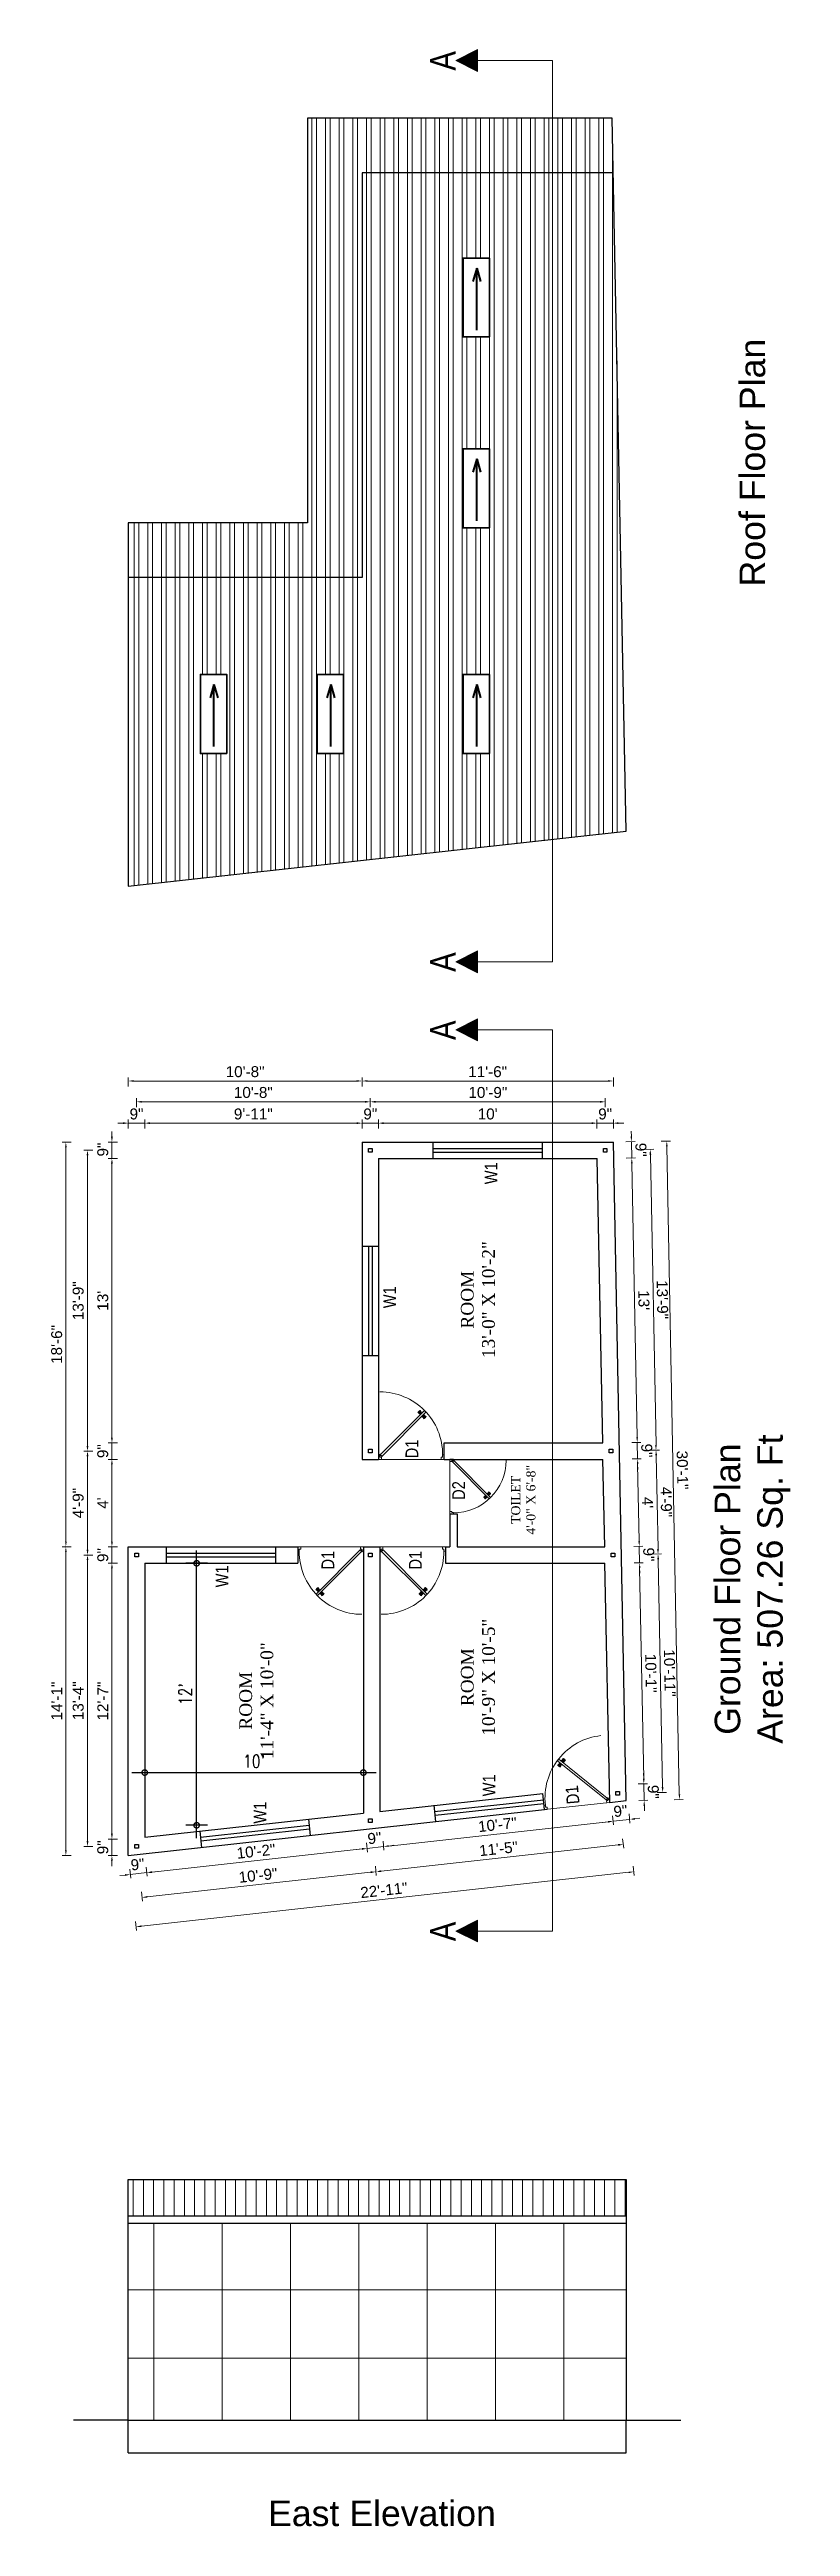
# Model space of a CAD drawing. Header units: inches. Extents: x 392906 to 410488, y -52747 to -40742.
# Drawn here: x 402243 to 402650, y -51430 to -50071 of the extents above; entities that cross this region are included whole.
import ezdxf

# ---------------------------------------------------------------- set-up
doc = ezdxf.new("R2010")
doc.units = ezdxf.units.IN
doc.header["$LTSCALE"] = 2
doc.header["$MEASUREMENT"] = 0
doc.header["$PDMODE"] = 34
doc.layers.get('0').update_dxf_attribs({"linetype": 'CONTINUOUS'})
doc.layers.get('DEFPOINTS').update_dxf_attribs({"color": 141, "linetype": 'CONTINUOUS'})
for name, color, linetype, lineweight in [('1', 7, 'CONTINUOUS', 13), ('DIM_LINE', 173, 'CONTINUOUS', 20), ('door', 20, 'CONTINUOUS', 35), ('DOOR & WIN', 1, 'CONTINUOUS', 25), ('PUERTAS', 7, 'CONTINUOUS', 9), ('steps', 253, 'CONTINUOUS', 20), ('WALL - A', 1, 'CONTINUOUS', 40)]:
    doc.layers.add(name, color=color, linetype=linetype, lineweight=lineweight)
doc.styles.add('Lettring Text', font='arial.ttf')
doc.styles.add('ROMANS', font='Romans.shx', dxfattribs={"width": 0.8})
doc.styles.get("Standard").update_dxf_attribs({"font": 'ARIALN.TTF'})
doc.dimstyles.new('8 SCALE', dxfattribs={"dimscale": 0, "dimtxt": 7, "dimasz": 6, "dimexe": 6, "dimexo": 2, "dimgap": 2, "dimtad": 1, "dimdec": 0, "dimzin": 0, "dimdsep": 46, "dimlunit": 4, "dimtxsty": 'ROMANS', "dimblk": 'DOTSMALL', "dimcen": 0, "dimdle": 7, "dimclrd": 8, "dimclre": 8, "dimclrt": 3, "dimadec": 0, "dimazin": 0, "dimtfac": 1, "dimtdec": 0, "dimtofl": 0, "dimtmove": 2, "dimatfit": 3, "dimfxl": 6, "dimfxlon": 1, "dimtolj": 1, "dimtzin": 0, "dimarcsym": 0})
doc.dimstyles.new('Copy of Standard', dxfattribs={"dimtxt": 6, "dimasz": 2.875, "dimexe": 2, "dimexo": 4, "dimgap": 2, "dimtad": 1, "dimdec": 0, "dimrnd": 1, "dimzin": 0, "dimdsep": 46, "dimlunit": 4, "dimtxsty": 'Lettring Text', "dimcen": 0.1, "dimclrd": 7, "dimclre": 7, "dimclrt": 7, "dimazin": 0, "dimtfac": 0.645, "dimtdec": 0, "dimtmove": 1, "dimatfit": 0, "dimfxl": 3, "dimfxlon": 1, "dimtfillclr": 256, "dimtolj": 1, "dimtzin": 0, "dimlwd": -1, "dimlwe": -1, "dimarcsym": 2})

msp = doc.modelspace()

# ---------------------------------------------------------------- texts
at = {"color": 7, "linetype": 'ByBlock', "lineweight": 5, "char_height": 14, "rotation": 90}
for s, insert, width, attachment_point in [('A', (402451.7, -50072), 26.58, 3), ('{\\fArial CE|b0|i0|c0|p34;Roof\\fArial CE|b0|i0|c238|p34; Floor Plan}', (402628.7, -50297.7), 235.547, 5), ('A', (402451.7, -50566.3), 26.58, 3), ('A', (402451.7, -50603.7), 26.58, 3), ('{\\fArial CE|b0|i0|c238|p34;Ground Floor Plan\\PArea: \\fArial CE|b0|i0|c0|p34;507.26\\fArial CE|b0|i0|c238|p34; Sq. Ft}', (402628.7, -50915.6), 235.547, 5), ('A', (402451.7, -51098), 26.58, 3)]:
    msp.add_mtext(s, dxfattribs=dict(at, insert=insert, width=width, attachment_point=attachment_point))
at = {"color": 7, "linetype": 'ByBlock', "lineweight": 5, "insert": (402425.3, -51422.6), "char_height": 14, "width": 235.547, "attachment_point": 5}
msp.add_mtext('{\\fArial CE|b0|i0|c0|p34;East Elevation}', dxfattribs=at)
at = {"layer": 'steps', "color": 7, "ltscale": 0.3, "rotation": 90}
for s, insert, char_height, width, attachment_point in [('W1', (402488.7, -50687.5), 7, 18.621, 8), ('{\\fTimes New Roman|b0|i0|c0|p18;ROOM\\P13\'-0" X 10\'-2"}', (402468.6, -50756.8), 7, 67.662, 2), ('W1', (402433, -50755.5), 7, 18.621, 8), ('{\\fTimes New Roman|b0|i0|c0|p18;TOILET\\P4\'-0" X 6\'-8"}', (402496.2, -50866.6), 5, 67.662, 2), ('W1', (402341, -50908.6), 7, 18.621, 8), ('{\\fTimes New Roman|b0|i0|c0|p18;ROOM\\P10\'-9" X 10\'-5"}', (402468.6, -50963.9), 7, 67.662, 2), ('{\\fTimes New Roman|b0|i0|c0|p18;ROOM\\P11\'-4" X 10\'-0"}', (402347, -50976.8), 7, 67.662, 2), ('W1', (402487.6, -51023.2), 7, 18.621, 8), ('W1', (402361.8, -51038.2), 7, 18.621, 8)]:
    msp.add_mtext(s, dxfattribs=dict(at, insert=insert, char_height=char_height, width=width, attachment_point=attachment_point))
at = {"layer": 'steps', "color": 7, "ltscale": 0.3, "char_height": 7}
for s, insert, attachment_point, rotation in [('{\\W1;D1}', (402438.2, -50838.7), 2, 90), ('D2', (402463.9, -50861.5), 2, 90), ('{\\W1;D1}', (402399.1, -50899.7), 8, 90), ('{\\W1;D1}', (402440.1, -50899.7), 2, 90), ('{\\W1;D1}', (402533.3, -51028.1), 8, 95.0252)]:
    msp.add_mtext_dynamic_manual_height_columns(s, width=18.621, gutter_width=40, heights=[0], dxfattribs=dict(at, insert=insert, attachment_point=attachment_point, rotation=rotation))

# ---------------------------------------------------------------- blocks, each defined once
blk = doc.blocks.new('3ft')
at = {"layer": 'PUERTAS', "color": 6}
for p, q in [((1, 2.5), (25.2, 26.7)), ((26, 25.9), (1.8, 1.6)), ((26, 25.9), (25.2, 26.7)), ((0, 2.4), (0, 0)), ((0.7, 2.4), (0, 2.4)), ((1.6, 0), (0, 0)), ((0.7, 1.5), (0.7, 2.4)), ((0.8, 1.5), (0.7, 1.5)), ((0.8, 1.5), (0.8, 2.4)), ((0.8, 1.2), (0.8, 1.5)), ((1.6, 1.2), (0.8, 1.2)), ((1.6, 1.8), (0.9, 2.5)), ((1.6, 1.9), (1, 2.5)), ((1.6, 1.9), (1.6, 1.8)), ((1.8, 1.6), (1.6, 1.8)), ((1.6, 0), (1.6, 1.2)), ((34.4, 0), (34.4, 1.2)), ((34.4, 1.2), (35.2, 1.2)), ((34.4, 0), (36, 0)), ((35.2, 1.2), (35.2, 2.4)), ((35.2, 2.4), (36, 2.4)), ((36, 0), (36, 2.4))]:
    blk.add_line(p, q, dxfattribs=at)
at = {"layer": 'PUERTAS', "color": 8}
for p, q in [((22.6, 24.9), (21.6, 25.7)), ((22.6, 25), (21.7, 25.7)), ((22.7, 25.1), (21.8, 25.9)), ((22.1, 26.3), (22, 26.1)), ((22.9, 25.2), (22, 26.1)), ((22.1, 26.3), (22.3, 26.4)), ((22.3, 26.4), (22.3, 26.4)), ((23.2, 25.5), (22.3, 26.4)), ((23.3, 25.7), (22.5, 26.6)), ((23.5, 25.8), (22.7, 26.8)), ((23.4, 25.8), (22.7, 26.7)), ((22.7, 24.3), (23, 24.8)), ((23, 25), (22.8, 25.1)), ((23, 25), (22.9, 25.2)), ((23, 25), (22.9, 25.1)), ((22.9, 24.5), (23.1, 24.9)), ((23.1, 25.1), (23, 25.2)), ((23.1, 24.8), (23.2, 25)), ((23.3, 25.3), (23.2, 25.4)), ((23.4, 25.4), (23.3, 25.6)), ((23.4, 25.4), (23.3, 25.5)), ((23.4, 25.4), (23.3, 25.5)), ((23.3, 24.9), (23.3, 25.1)), ((23.5, 25.1), (23.3, 25.1)), ((23.6, 25.3), (23.4, 25.2)), ((23.9, 25.5), (23.5, 25.3)), ((24.1, 25.7), (23.6, 25.4)), ((23.6, 23.4), (24.1, 23.7)), ((23.8, 23.6), (24.2, 23.8)), ((24.1, 23.8), (24.3, 23.9)), ((24.2, 24), (24.4, 24)), ((24.2, 23.3), (25, 22.3)), ((24.3, 23.7), (24.4, 23.6)), ((24.3, 23.7), (24.5, 23.6)), ((24.3, 23.6), (24.4, 23.5)), ((24.3, 23.3), (25.1, 22.4)), ((24.4, 24.2), (24.4, 24)), ((24.4, 23.8), (24.5, 23.7)), ((24.4, 23.4), (25.2, 22.5)), ((24.6, 24.3), (24.5, 24.1)), ((24.5, 23.6), (25.4, 22.7)), ((24.8, 24.6), (24.6, 24.2)), ((24.6, 24), (24.7, 23.9)), ((25, 24.8), (24.7, 24.3)), ((24.7, 24.1), (24.8, 23.9)), ((24.7, 24.1), (24.8, 24)), ((24.8, 24.1), (24.9, 24)), ((24.8, 23.8), (25.7, 23)), ((25, 24), (25.9, 23.2)), ((25.1, 24.2), (26.1, 23.4)), ((25.1, 24.1), (26, 23.3)), ((25.6, 22.8), (25.4, 22.7)), ((25.6, 22.8), (25.7, 23)), ((25.7, 23), (25.7, 23)), ((0, 0), (36, 0))]:
    blk.add_line(p, q, dxfattribs=at)
at = {"layer": 'PUERTAS', "color": 1}
for p, q in [((21.7, 25.8), (22.1, 26.3)), ((21.7, 25.7), (22.2, 26.2)), ((21.7, 25.8), (21.7, 25.8)), ((22.5, 25), (21.7, 25.6)), ((22.6, 26.7), (22.1, 26.3)), ((22.7, 26.7), (22.2, 26.2)), ((22.6, 26.7), (22.6, 26.7)), ((22.6, 25), (23, 25.4)), ((22.6, 24.3), (22.9, 24.7)), ((22.6, 24.1), (22.6, 24.1)), ((22.7, 25.1), (22.7, 25.1)), ((23.4, 25.9), (22.8, 26.7)), ((22.8, 25.1), (23.1, 25.3)), ((22.9, 25), (22.8, 25.1)), ((22.9, 24.9), (23.2, 25.2)), ((22.9, 24.8), (22.9, 24.8)), ((22.9, 24.7), (22.9, 24.7)), ((23.4, 25.8), (23, 25.4)), ((23.3, 25.6), (23.1, 25.3)), ((23.5, 25.5), (23.2, 25.2)), ((23.3, 25.7), (23.3, 25.7)), ((23.4, 25.5), (23.3, 25.6)), ((23.4, 23.3), (23.4, 23.3)), ((23.6, 25.5), (23.6, 25.5)), ((23.6, 23.3), (24, 23.6)), ((24.1, 25.8), (23.7, 25.5)), ((23.7, 25.5), (23.7, 25.5)), ((24, 23.6), (24, 23.6)), ((24.1, 23.6), (24.1, 23.6)), ((24.3, 25.8), (24.3, 25.8)), ((24.3, 23.6), (24.5, 23.9)), ((24.3, 23.3), (24.7, 23.7)), ((24.3, 23.6), (24.4, 23.5)), ((24.3, 23.2), (24.9, 22.4)), ((24.4, 23.5), (24.6, 23.8)), ((24.4, 23.4), (24.4, 23.4)), ((24.8, 24.1), (24.5, 23.9)), ((24.9, 24), (24.6, 23.8)), ((25.1, 24.1), (24.7, 23.7)), ((25.1, 24.8), (24.8, 24.4)), ((24.8, 24.4), (24.8, 24.4)), ((24.8, 24.3), (24.8, 24.3)), ((24.8, 24.1), (24.9, 24)), ((25, 24), (25, 24)), ((25, 22.4), (25.5, 22.9)), ((25.1, 25), (25.1, 25)), ((25.1, 22.4), (25.6, 22.8)), ((25.1, 22.4), (25.1, 22.4)), ((25.2, 24.1), (26, 23.5)), ((26, 23.4), (25.5, 22.9)), ((26, 23.3), (25.6, 22.8)), ((26, 23.3), (26, 23.3))]:
    blk.add_line(p, q, dxfattribs=at)
at = {"layer": 'PUERTAS', "color": 2}
for p, q in [((22, 26.1), (22, 26.1)), ((25.4, 22.7), (25.4, 22.7))]:
    blk.add_line(p, q, dxfattribs=at)
at = {"layer": 'PUERTAS', "color": 6}
for radius in [0.155, 0.0752]:
    blk.add_circle((0.8, 2.6), radius, dxfattribs=at)
blk.add_arc((0.8, 2.6), 34.4, 359.7285, 90.0333, dxfattribs=at)
at = {"layer": 'PUERTAS', "color": 1}
for centre, start, end in [((22.5, 25), 231.0764, 315), ((22.7, 24.2), 135, 225), ((22.7, 26.7), 38.9236, 135), ((22.8, 25.1), 225, 315), ((23, 24.9), 135, 219.7428), ((22.9, 24.8), 315, 39.7428), ((23.3, 25.6), 315, 45), ((23.4, 25.9), 315, 38.9236), ((23.5, 23.4), 225, 315), ((23.5, 25.4), 50.2572, 135), ((23.6, 25.5), 230.2572, 315), ((24.1, 23.6), 50.2572, 135), ((24.2, 25.7), 45, 135), ((24.2, 23.7), 230.2572, 315), ((24.3, 23.2), 135, 218.9236), ((24.4, 23.5), 135, 225), ((24.8, 24.3), 135, 219.7428), ((24.7, 24.2), 315, 39.7428), ((24.9, 24), 45, 135), ((25, 22.4), 218.9236, 315), ((25, 24.9), 315, 45), ((25.2, 24.1), 51.0764, 135), ((26, 23.4), 315, 51.0764)]:
    blk.add_arc(centre, 0.08, start, end, dxfattribs=at)
blk = doc.blocks.new('*U199')
at = {"color": 3, "xscale": -1}
blk.add_blockref('3ft', (42, 0), dxfattribs=at)
blk = doc.blocks.new('2ft6in')
at = {"layer": 'PUERTAS', "color": 2}
for p, q in [((0.8, 2.1), (21, 22.3)), ((21.7, 21.6), (1.5, 1.4)), ((18.3, 21.8), (18.3, 21.8)), ((21.7, 21.6), (21, 22.3)), ((21.2, 18.9), (21.2, 18.9)), ((0, 2), (0, 0)), ((0.6, 2), (0, 2)), ((1.3, 0), (0, 0)), ((0.6, 1.3), (0.6, 2)), ((0.7, 1.3), (0.6, 1.3)), ((0.7, 1.3), (0.7, 2)), ((0.7, 1), (0.7, 1.3)), ((1.3, 1), (0.7, 1)), ((1.4, 1.6), (0.8, 2.1)), ((1.3, 1.5), (0.8, 2.1)), ((1.4, 1.6), (1.3, 1.5)), ((1.5, 1.4), (1.3, 1.5)), ((1.3, 0), (1.3, 1)), ((28.7, 0), (28.7, 1)), ((28.7, 1), (29.3, 1)), ((28.7, 0), (30, 0)), ((29.3, 1), (29.3, 2)), ((29.3, 2), (30, 2)), ((30, 0), (30, 2))]:
    blk.add_line(p, q, dxfattribs=at)
at = {"layer": 'PUERTAS', "color": 8}
for p, q in [((18.8, 20.8), (18, 21.4)), ((18.9, 20.8), (18.1, 21.5)), ((19, 20.9), (18.2, 21.6)), ((18.4, 21.9), (18.3, 21.8)), ((19.1, 21), (18.3, 21.7)), ((18.4, 21.9), (18.6, 22)), ((18.6, 22), (18.6, 22)), ((19.3, 21.3), (18.6, 22)), ((19.4, 21.4), (18.8, 22.1)), ((19.6, 21.5), (18.9, 22.3)), ((19.5, 21.5), (18.9, 22.3)), ((18.9, 20.3), (19.2, 20.7)), ((19.1, 20.8), (19, 20.9)), ((19.2, 20.9), (19.1, 21)), ((19.1, 20.8), (19.1, 20.9)), ((19.1, 20.4), (19.3, 20.8)), ((19.3, 20.9), (19.2, 21)), ((19.4, 21.1), (19.3, 21.2)), ((19.3, 20.6), (19.3, 20.8)), ((19.5, 21.2), (19.4, 21.3)), ((19.5, 21.2), (19.4, 21.3)), ((19.5, 21.1), (19.4, 21.2)), ((19.4, 20.8), (19.4, 20.9)), ((19.6, 20.9), (19.4, 20.9)), ((19.7, 21.1), (19.5, 21)), ((20.1, 21.4), (19.6, 21.1)), ((19.9, 21.2), (19.6, 21.1)), ((19.7, 19.5), (20.1, 19.8)), ((19.9, 19.7), (20.2, 19.8)), ((20.1, 19.9), (20.3, 19.9)), ((20.2, 20), (20.3, 20)), ((20.2, 19.7), (20.3, 19.6)), ((20.2, 19.7), (20.3, 19.6)), ((20.2, 19.4), (20.9, 18.7)), ((20.2, 19.4), (20.8, 18.6)), ((20.3, 20.1), (20.4, 20)), ((20.3, 19.8), (20.4, 19.7)), ((20.3, 19.5), (21, 18.8)), ((20.5, 20.3), (20.4, 20.1)), ((20.4, 19.8), (20.4, 19.7)), ((20.7, 20.5), (20.5, 20.2)), ((20.5, 20), (20.6, 19.9)), ((20.5, 19.6), (21.1, 18.9)), ((20.8, 20.6), (20.6, 20.2)), ((20.6, 20.1), (20.7, 20)), ((20.6, 20.1), (20.7, 20)), ((20.6, 20), (20.7, 20)), ((20.7, 19.9), (21.4, 19.2)), ((20.8, 20), (21.6, 19.3)), ((20.9, 20.1), (21.7, 19.5)), ((21, 20.1), (21.7, 19.5)), ((21.3, 19), (21.2, 18.9)), ((21.3, 19), (21.4, 19.1)), ((21.4, 19.2), (21.4, 19.1)), ((0, 0), (30, 0))]:
    blk.add_line(p, q, dxfattribs=at)
at = {"layer": 'PUERTAS', "color": 1}
for p, q in [((18.1, 21.5), (18.5, 21.9)), ((18.1, 21.4), (18.5, 21.9)), ((18.1, 21.5), (18.1, 21.5)), ((18.7, 20.8), (18.1, 21.3)), ((18.9, 22.3), (18.5, 21.9)), ((18.8, 22.2), (18.5, 21.9)), ((18.8, 22.2), (18.8, 22.2)), ((18.8, 20.8), (19.2, 21.2)), ((18.8, 20.2), (19.1, 20.6)), ((18.9, 20.1), (18.8, 20.1)), ((18.9, 20.9), (18.9, 20.9)), ((19.5, 21.6), (19, 22.3)), ((19, 20.9), (19.2, 21.1)), ((19.1, 20.8), (19, 20.9)), ((19.1, 20.8), (19.3, 21)), ((19.1, 20.7), (19.1, 20.7)), ((19.1, 20.6), (19.1, 20.6)), ((19.5, 21.5), (19.2, 21.2)), ((19.5, 21.3), (19.2, 21.1)), ((19.5, 21.2), (19.3, 21)), ((19.4, 21.4), (19.5, 21.4)), ((19.5, 21.2), (19.4, 21.3)), ((19.5, 19.4), (19.5, 19.4)), ((19.6, 21.2), (19.6, 21.2)), ((19.6, 19.4), (20, 19.7)), ((20.1, 21.5), (19.7, 21.2)), ((19.7, 21.2), (19.7, 21.2)), ((20, 19.7), (20, 19.7)), ((20.1, 19.7), (20.1, 19.7)), ((20.2, 21.5), (20.2, 21.5)), ((20.2, 19.7), (20.4, 19.9)), ((20.2, 19.4), (20.6, 19.8)), ((20.2, 19.7), (20.3, 19.6)), ((20.2, 19.3), (20.8, 18.6)), ((20.3, 19.6), (20.5, 19.8)), ((20.3, 19.5), (20.3, 19.5)), ((20.6, 20.1), (20.4, 19.9)), ((20.7, 20), (20.5, 19.8)), ((20.7, 20.2), (20.6, 20.2)), ((20.9, 20.1), (20.6, 19.8)), ((20.6, 20.1), (20.7, 20)), ((20.9, 20.7), (20.7, 20.3)), ((20.7, 20.3), (20.7, 20.3)), ((20.8, 20), (20.8, 20)), ((20.9, 20.8), (20.9, 20.8)), ((20.9, 18.6), (21.3, 19.1)), ((20.9, 18.7), (21.3, 19)), ((20.9, 18.7), (20.9, 18.7)), ((21, 20.1), (21.7, 19.6)), ((21.7, 19.5), (21.3, 19.1)), ((21.7, 19.4), (21.3, 19)), ((21.6, 19.4), (21.7, 19.4))]:
    blk.add_line(p, q, dxfattribs=at)
at = {"layer": 'PUERTAS', "color": 2}
for radius in [0.129, 0.0627]:
    blk.add_circle((0.7, 2.1), radius, dxfattribs=at)
at = {"layer": 'PUERTAS', "color": 8}
blk.add_arc((0.7, 2.1), 28.7, 359.7285, 90.0333, dxfattribs=at)
at = {"layer": 'PUERTAS', "color": 1}
for centre, start, end in [((18.8, 20.8), 231.0764, 315), ((18.9, 20.2), 135, 225), ((18.9, 22.2), 38.9236, 135), ((19, 20.9), 225, 315), ((19.2, 20.7), 135, 219.7428), ((19.1, 20.6), 315, 39.7428), ((19.5, 21.6), 315, 38.9236), ((19.4, 21.4), 315, 45), ((19.6, 21.2), 50.2572, 135), ((19.6, 19.5), 225, 315), ((19.7, 21.3), 230.2572, 315), ((20.1, 19.6), 50.2572, 135), ((20.2, 21.4), 45, 135), ((20.2, 19.7), 230.2572, 315), ((20.3, 19.4), 135, 218.9236), ((20.4, 19.5), 135, 225), ((20.7, 20.3), 135, 219.7428), ((20.6, 20.2), 315, 39.7428), ((20.8, 20), 45, 135), ((20.8, 18.7), 218.9236, 315), ((20.9, 20.7), 315, 45), ((21, 20.1), 51.0764, 135), ((21.7, 19.5), 315, 51.0764)]:
    blk.add_arc(centre, 0.0667, start, end, dxfattribs=at)
blk = doc.blocks.new('*U202')
at = {"color": 3}
blk.add_blockref('2ft6in', (0, 0), dxfattribs=at)
blk = doc.blocks.new('*D1175')
at = {"layer": 'DEFPOINTS', "color": 0, "ltscale": 0.5, "transparency": 16777216}
for p in [(402286.1, -51061.7), (402295.1, -51060.7), (402296.2, -51071.1)]:
    blk.add_point(p, dxfattribs=at)
at = {"layer": 'steps', "color": 7, "ltscale": 0.5, "transparency": 16777216}
for p, q in [((402295.9, -51068.1), (402296.5, -51073.1)), ((402284.4, -51072.4), (402281.5, -51072.7)), ((402286.9, -51069.1), (402287.5, -51074.1)), ((402287.2, -51072.1), (402296.2, -51071.1)), ((402299.1, -51070.8), (402301.9, -51070.5))]:
    blk.add_line(p, q, dxfattribs=at)
for points in [[(402284.3, -51071.9), (402284.4, -51072.9), (402287.2, -51072.1)], [(402299, -51070.3), (402299.1, -51071.3), (402296.2, -51071.1)]]:
    blk.add_solid(points, dxfattribs=at)
at = {"layer": 'steps', "color": 7, "ltscale": 0.5, "transparency": 16777216, "insert": (402291.2, -51066.6), "char_height": 6, "attachment_point": 5, "rotation": 6.296, "style": 'Lettring Text'}
blk.add_mtext('\\A1;9"', dxfattribs=at)
blk = doc.blocks.new('*D1176')
at = {"layer": 'DEFPOINTS', "color": 0, "ltscale": 0.5, "transparency": 16777216}
for p in [(402415.1, -51038.5), (402295.1, -51060.7), (402417.2, -51057.8)]:
    blk.add_point(p, dxfattribs=at)
at = {"layer": 'steps', "color": 7, "ltscale": 0.5, "transparency": 16777216}
for p, q in [((402416.9, -51054.8), (402417.4, -51059.8)), ((402295.9, -51068.1), (402296.5, -51073.1)), ((402299.1, -51070.8), (402414.4, -51058.1))]:
    blk.add_line(p, q, dxfattribs=at)
for points in [[(402414.3, -51057.6), (402414.4, -51058.6), (402417.2, -51057.8)], [(402299, -51070.3), (402299.1, -51071.3), (402296.2, -51071.1)]]:
    blk.add_solid(points, dxfattribs=at)
at = {"layer": 'steps', "color": 7, "ltscale": 0.5, "transparency": 16777216, "insert": (402356.2, -51059.4), "char_height": 6, "attachment_point": 5, "rotation": 6.296, "style": 'Lettring Text'}
blk.add_mtext('\\A1;10\'-2"', dxfattribs=at)
blk = doc.blocks.new('*D1177')
at = {"layer": 'DEFPOINTS', "color": 0, "ltscale": 0.5, "transparency": 16777216}
for p in [(402415.1, -51038.5), (402424.1, -51037.5), (402426.2, -51056.8)]:
    blk.add_point(p, dxfattribs=at)
at = {"layer": 'steps', "color": 7, "ltscale": 0.5, "transparency": 16777216}
for p, q in [((402416.9, -51054.8), (402417.4, -51059.8)), ((402425.9, -51053.8), (402426.4, -51058.8)), ((402414.4, -51058.1), (402411.5, -51058.4)), ((402417.2, -51057.8), (402426.2, -51056.8)), ((402429.1, -51056.5), (402431.9, -51056.1))]:
    blk.add_line(p, q, dxfattribs=at)
for points in [[(402414.3, -51057.6), (402414.4, -51058.6), (402417.2, -51057.8)], [(402429, -51056), (402429.1, -51056.9), (402426.2, -51056.8)]]:
    blk.add_solid(points, dxfattribs=at)
at = {"layer": 'steps', "color": 7, "ltscale": 0.5, "transparency": 16777216, "insert": (402421.2, -51052.2), "char_height": 6, "attachment_point": 5, "rotation": 6.296, "style": 'Lettring Text'}
blk.add_mtext('\\A1;9"', dxfattribs=at)
blk = doc.blocks.new('*D1178')
at = {"layer": 'DEFPOINTS', "color": 0, "ltscale": 0.5, "transparency": 16777216}
for p in [(402550.1, -51023.6), (402424.1, -51037.5), (402552.2, -51042.9)]:
    blk.add_point(p, dxfattribs=at)
at = {"layer": 'steps', "color": 7, "ltscale": 0.5, "transparency": 16777216}
for p, q in [((402551.9, -51039.9), (402552.4, -51044.9)), ((402425.9, -51053.8), (402426.4, -51058.8)), ((402429.1, -51056.5), (402549.4, -51043.2))]:
    blk.add_line(p, q, dxfattribs=at)
for points in [[(402549.3, -51042.7), (402549.4, -51043.7), (402552.2, -51042.9)], [(402429, -51056), (402429.1, -51056.9), (402426.2, -51056.8)]]:
    blk.add_solid(points, dxfattribs=at)
at = {"layer": 'steps', "color": 7, "ltscale": 0.5, "transparency": 16777216, "insert": (402488.7, -51044.8), "char_height": 6, "attachment_point": 5, "rotation": 6.296, "style": 'Lettring Text'}
blk.add_mtext('\\A1;10\'-7"', dxfattribs=at)
blk = doc.blocks.new('*D1179')
at = {"layer": 'DEFPOINTS', "color": 0, "ltscale": 0.5, "transparency": 16777216}
for p in [(402550.1, -51023.6), (402559.1, -51022.6), (402561.2, -51041.9)]:
    blk.add_point(p, dxfattribs=at)
at = {"layer": 'steps', "color": 7, "ltscale": 0.5, "transparency": 16777216}
for p, q in [((402551.9, -51039.9), (402552.4, -51044.9)), ((402560.9, -51038.9), (402561.4, -51043.9)), ((402549.4, -51043.2), (402546.5, -51043.5)), ((402552.2, -51042.9), (402561.2, -51041.9)), ((402564.1, -51041.6), (402566.9, -51041.2))]:
    blk.add_line(p, q, dxfattribs=at)
for points in [[(402564, -51041.1), (402564.1, -51042), (402561.2, -51041.9)], [(402549.3, -51042.7), (402549.4, -51043.7), (402552.2, -51042.9)]]:
    blk.add_solid(points, dxfattribs=at)
at = {"layer": 'steps', "color": 7, "ltscale": 0.5, "transparency": 16777216, "insert": (402556.2, -51037.3), "char_height": 6, "attachment_point": 5, "rotation": 6.296, "style": 'Lettring Text'}
blk.add_mtext('\\A1;9"', dxfattribs=at)
blk = doc.blocks.new('*D1180')
at = {"layer": 'DEFPOINTS', "color": 0, "ltscale": 0.5, "transparency": 16777216}
for p in [(402418.9, -51042.6), (402290.6, -51056.7), (402422, -51070.6)]:
    blk.add_point(p, dxfattribs=at)
at = {"layer": 'steps', "color": 7, "ltscale": 0.5, "transparency": 16777216}
for p, q in [((402421.7, -51067.6), (402422.2, -51072.6)), ((402293.3, -51081.7), (402293.9, -51086.7)), ((402296.5, -51084.4), (402419.1, -51070.9))]:
    blk.add_line(p, q, dxfattribs=at)
for points in [[(402419.1, -51070.4), (402419.2, -51071.4), (402422, -51070.6)], [(402296.5, -51083.9), (402296.6, -51084.9), (402293.7, -51084.7)]]:
    blk.add_solid(points, dxfattribs=at)
at = {"layer": 'steps', "color": 7, "ltscale": 0.5, "transparency": 16777216, "insert": (402357.3, -51072.6), "char_height": 6, "attachment_point": 5, "rotation": 6.296, "style": 'Lettring Text'}
blk.add_mtext('\\A1;10\'-9"', dxfattribs=at)
blk = doc.blocks.new('*D1181')
at = {"layer": 'DEFPOINTS', "color": 0, "ltscale": 0.5, "transparency": 16777216}
for p in [(402554.7, -51027.6), (402418.9, -51042.6), (402557.8, -51055.6)]:
    blk.add_point(p, dxfattribs=at)
at = {"layer": 'steps', "color": 7, "ltscale": 0.5, "transparency": 16777216}
for p, q in [((402557.4, -51052.6), (402558, -51057.6)), ((402421.7, -51067.6), (402422.2, -51072.6)), ((402424.9, -51070.2), (402554.9, -51055.9))]:
    blk.add_line(p, q, dxfattribs=at)
for points in [[(402554.9, -51055.4), (402555, -51056.4), (402557.8, -51055.6)], [(402424.8, -51069.8), (402424.9, -51070.7), (402422, -51070.6)]]:
    blk.add_solid(points, dxfattribs=at)
at = {"layer": 'steps', "color": 7, "ltscale": 0.5, "transparency": 16777216, "insert": (402489.3, -51058), "char_height": 6, "attachment_point": 5, "rotation": 6.296, "style": 'Lettring Text'}
blk.add_mtext('\\A1;11\'-5"', dxfattribs=at)
blk = doc.blocks.new('*D1182')
at = {"layer": 'DEFPOINTS', "color": 0, "ltscale": 0.5, "transparency": 16777216}
for p in [(402559.3, -51031.6), (402286.1, -51061.7), (402563.6, -51070.6)]:
    blk.add_point(p, dxfattribs=at)
at = {"layer": 'steps', "color": 7, "ltscale": 0.5, "transparency": 16777216}
for p, q in [((402563.2, -51067.6), (402563.8, -51072.6)), ((402293.3, -51100.4), (402560.7, -51070.9)), ((402290.1, -51097.8), (402290.6, -51102.8))]:
    blk.add_line(p, q, dxfattribs=at)
for points in [[(402560.7, -51070.5), (402560.8, -51071.4), (402563.6, -51070.6)], [(402293.2, -51100), (402293.3, -51100.9), (402290.4, -51100.8)]]:
    blk.add_solid(points, dxfattribs=at)
at = {"layer": 'steps', "color": 7, "ltscale": 0.5, "transparency": 16777216, "insert": (402426.4, -51080.7), "char_height": 6, "attachment_point": 5, "rotation": 6.296, "style": 'Lettring Text'}
blk.add_mtext('\\A1;22\'-11"', dxfattribs=at)
blk = doc.blocks.new('*D1183')
at = {"layer": 'DEFPOINTS', "color": 0, "ltscale": 0.5, "transparency": 16777216}
for p in [(402559.1, -51022.6), (402569, -51022.4), (402559.3, -51031.6)]:
    blk.add_point(p, dxfattribs=at)
at = {"layer": 'steps', "color": 7, "ltscale": 0.5, "transparency": 16777216}
for p, q in [((402566, -51022.4), (402571, -51022.3)), ((402569, -51019.5), (402568.9, -51016.6)), ((402569.2, -51031.4), (402569, -51022.4)), ((402566.2, -51031.5), (402571.2, -51031.4)), ((402569.3, -51034.3), (402569.3, -51037.2))]:
    blk.add_line(p, q, dxfattribs=at)
for points in [[(402569.5, -51019.5), (402568.5, -51019.5), (402569, -51022.4)], [(402569.7, -51034.3), (402568.8, -51034.3), (402569.2, -51031.4)]]:
    blk.add_solid(points, dxfattribs=at)
at = {"layer": 'steps', "color": 7, "ltscale": 0.5, "transparency": 16777216, "insert": (402574.2, -51026.8), "char_height": 6, "attachment_point": 5, "rotation": 271.1097, "style": 'Lettring Text'}
blk.add_mtext('\\A1;9"', dxfattribs=at)
blk = doc.blocks.new('*D1184')
at = {"layer": 'DEFPOINTS', "color": 0, "ltscale": 0.5, "transparency": 16777216}
for p in [(402556.7, -50901.4), (402566.7, -50901.2), (402559.1, -51022.6)]:
    blk.add_point(p, dxfattribs=at)
at = {"layer": 'steps', "color": 7, "ltscale": 0.5, "transparency": 16777216}
for p, q in [((402563.7, -50901.2), (402568.7, -50901.1)), ((402569, -51019.5), (402566.7, -50904)), ((402566, -51022.4), (402571, -51022.3))]:
    blk.add_line(p, q, dxfattribs=at)
for points in [[(402567.2, -50904), (402566.3, -50904), (402566.7, -50901.2)], [(402569.5, -51019.5), (402568.5, -51019.5), (402569, -51022.4)]]:
    blk.add_solid(points, dxfattribs=at)
at = {"layer": 'steps', "color": 7, "ltscale": 0.5, "transparency": 16777216, "insert": (402572.9, -50961.7), "char_height": 6, "attachment_point": 5, "rotation": 271.1097, "style": 'Lettring Text'}
blk.add_mtext('\\A1;10\'-1"', dxfattribs=at)
blk = doc.blocks.new('*D1185')
at = {"layer": 'DEFPOINTS', "color": 0, "ltscale": 0.5, "transparency": 16777216}
for p in [(402556.6, -50892.4), (402556.7, -50901.4), (402566.5, -50892.2)]:
    blk.add_point(p, dxfattribs=at)
at = {"layer": 'steps', "color": 7, "ltscale": 0.5, "transparency": 16777216}
for p, q in [((402566.5, -50889.3), (402566.4, -50886.4)), ((402563.5, -50892.2), (402568.5, -50892.1)), ((402563.7, -50901.2), (402568.7, -50901.1)), ((402566.7, -50901.2), (402566.5, -50892.2)), ((402566.7, -50904), (402566.8, -50906.9))]:
    blk.add_line(p, q, dxfattribs=at)
for points in [[(402566.9, -50889.3), (402566, -50889.3), (402566.5, -50892.2)], [(402567.2, -50904), (402566.3, -50904), (402566.7, -50901.2)]]:
    blk.add_solid(points, dxfattribs=at)
at = {"layer": 'steps', "color": 7, "ltscale": 0.5, "transparency": 16777216, "insert": (402571.7, -50896.6), "char_height": 6, "attachment_point": 5, "rotation": 271.1097, "style": 'Lettring Text'}
blk.add_mtext('\\A1;9"', dxfattribs=at)
blk = doc.blocks.new('*D1186')
at = {"layer": 'DEFPOINTS', "color": 0, "ltscale": 0.5, "transparency": 16777216}
for p in [(402555.6, -50844.4), (402565.6, -50844.2), (402556.6, -50892.4)]:
    blk.add_point(p, dxfattribs=at)
at = {"layer": 'steps', "color": 7, "ltscale": 0.5, "transparency": 16777216}
for p, q in [((402562.6, -50844.2), (402567.6, -50844.1)), ((402566.5, -50889.3), (402565.6, -50847)), ((402563.5, -50892.2), (402568.5, -50892.1))]:
    blk.add_line(p, q, dxfattribs=at)
for points in [[(402566.1, -50847), (402565.2, -50847), (402565.6, -50844.2)], [(402566.9, -50889.3), (402566, -50889.3), (402566.5, -50892.2)]]:
    blk.add_solid(points, dxfattribs=at)
at = {"layer": 'steps', "color": 7, "ltscale": 0.5, "transparency": 16777216, "insert": (402571.1, -50868.1), "char_height": 6, "attachment_point": 5, "rotation": 271.1097, "style": 'Lettring Text'}
blk.add_mtext("\\A1;4'", dxfattribs=at)
blk = doc.blocks.new('*D1187')
at = {"layer": 'DEFPOINTS', "color": 0, "ltscale": 0.5, "transparency": 16777216}
for p in [(402555.5, -50835.4), (402565.4, -50835.2), (402555.6, -50844.4)]:
    blk.add_point(p, dxfattribs=at)
at = {"layer": 'steps', "color": 7, "ltscale": 0.5, "transparency": 16777216}
for p, q in [((402562.4, -50835.2), (402567.4, -50835.1)), ((402565.4, -50832.3), (402565.3, -50829.4)), ((402565.6, -50844.2), (402565.4, -50835.2)), ((402562.6, -50844.2), (402567.6, -50844.1)), ((402565.6, -50847), (402565.7, -50849.9))]:
    blk.add_line(p, q, dxfattribs=at)
for points in [[(402565.8, -50832.3), (402564.9, -50832.3), (402565.4, -50835.2)], [(402566.1, -50847), (402565.2, -50847), (402565.6, -50844.2)]]:
    blk.add_solid(points, dxfattribs=at)
at = {"layer": 'steps', "color": 7, "ltscale": 0.5, "transparency": 16777216, "insert": (402570.6, -50839.6), "char_height": 6, "attachment_point": 5, "rotation": 271.1097, "style": 'Lettring Text'}
blk.add_mtext('\\A1;9"', dxfattribs=at)
blk = doc.blocks.new('*D1188')
at = {"layer": 'DEFPOINTS', "color": 0, "ltscale": 0.5, "transparency": 16777216}
for p in [(402552.4, -50679.4), (402562.4, -50679.2), (402555.5, -50835.4)]:
    blk.add_point(p, dxfattribs=at)
at = {"layer": 'steps', "color": 7, "ltscale": 0.5, "transparency": 16777216}
for p, q in [((402559.4, -50679.2), (402564.4, -50679.1)), ((402565.4, -50832.3), (402562.4, -50682)), ((402562.4, -50835.2), (402567.4, -50835.1))]:
    blk.add_line(p, q, dxfattribs=at)
for points in [[(402562.9, -50682), (402562, -50682), (402562.4, -50679.2)], [(402565.8, -50832.3), (402564.9, -50832.3), (402565.4, -50835.2)]]:
    blk.add_solid(points, dxfattribs=at)
at = {"layer": 'steps', "color": 7, "ltscale": 0.5, "transparency": 16777216, "insert": (402569, -50757.1), "char_height": 6, "attachment_point": 5, "rotation": 271.1097, "style": 'Lettring Text'}
blk.add_mtext("\\A1;13'", dxfattribs=at)
blk = doc.blocks.new('*D1189')
at = {"layer": 'DEFPOINTS', "color": 0, "ltscale": 0.5, "transparency": 16777216}
for p in [(402552.3, -50670.4), (402562.2, -50670.2), (402552.4, -50679.4)]:
    blk.add_point(p, dxfattribs=at)
at = {"layer": 'steps', "color": 7, "ltscale": 0.5, "transparency": 16777216}
for p, q in [((402559.2, -50670.2), (402564.2, -50670.1)), ((402562.2, -50667.3), (402562.1, -50664.4)), ((402562.4, -50679.2), (402562.2, -50670.2)), ((402559.4, -50679.2), (402564.4, -50679.1)), ((402562.4, -50682), (402562.5, -50684.9))]:
    blk.add_line(p, q, dxfattribs=at)
for points in [[(402562.6, -50667.3), (402561.7, -50667.3), (402562.2, -50670.2)], [(402562.9, -50682), (402562, -50682), (402562.4, -50679.2)]]:
    blk.add_solid(points, dxfattribs=at)
at = {"layer": 'steps', "color": 7, "ltscale": 0.5, "transparency": 16777216, "insert": (402567.4, -50674.6), "char_height": 6, "attachment_point": 5, "rotation": 271.1097, "style": 'Lettring Text'}
blk.add_mtext('\\A1;9"', dxfattribs=at)
blk = doc.blocks.new('*D1190')
at = {"layer": 'DEFPOINTS', "color": 0, "ltscale": 0.5, "transparency": 16777216}
for p in [(402552.1, -50896.9), (402576.8, -50896.4), (402554.7, -51027.6)]:
    blk.add_point(p, dxfattribs=at)
at = {"layer": 'steps', "color": 7, "ltscale": 0.5, "transparency": 16777216}
for p, q in [((402573.8, -50896.4), (402578.8, -50896.3)), ((402579.3, -51024.2), (402576.9, -50899.3)), ((402576.4, -51027.2), (402581.4, -51027.1))]:
    blk.add_line(p, q, dxfattribs=at)
for points in [[(402577.4, -50899.2), (402576.4, -50899.3), (402576.8, -50896.4)], [(402579.8, -51024.2), (402578.8, -51024.2), (402579.4, -51027.1)]]:
    blk.add_solid(points, dxfattribs=at)
at = {"layer": 'steps', "color": 7, "ltscale": 0.5, "transparency": 16777216, "insert": (402583.2, -50961.6), "char_height": 6, "attachment_point": 5, "rotation": 271.1097, "style": 'Lettring Text'}
blk.add_mtext('\\A1;10\'-11"', dxfattribs=at)
blk = doc.blocks.new('*D1191')
at = {"layer": 'DEFPOINTS', "color": 0, "ltscale": 0.5, "transparency": 16777216}
for p in [(402551, -50839.9), (402575.7, -50839.4), (402552.1, -50896.9)]:
    blk.add_point(p, dxfattribs=at)
at = {"layer": 'steps', "color": 7, "ltscale": 0.5, "transparency": 16777216}
for p, q in [((402572.7, -50839.4), (402577.7, -50839.3)), ((402576.8, -50893.5), (402575.8, -50842.3)), ((402573.8, -50896.4), (402578.8, -50896.3))]:
    blk.add_line(p, q, dxfattribs=at)
for points in [[(402576.3, -50842.2), (402575.3, -50842.3), (402575.7, -50839.4)], [(402577.3, -50893.5), (402576.3, -50893.5), (402576.8, -50896.4)]]:
    blk.add_solid(points, dxfattribs=at)
at = {"layer": 'steps', "color": 7, "ltscale": 0.5, "transparency": 16777216, "insert": (402581.3, -50867.8), "char_height": 6, "attachment_point": 5, "rotation": 271.1097, "style": 'Lettring Text'}
blk.add_mtext('\\A1;4\'-9"', dxfattribs=at)
blk = doc.blocks.new('*D1192')
at = {"layer": 'DEFPOINTS', "color": 0, "ltscale": 0.5, "transparency": 16777216}
for p in [(402572.5, -50674.4), (402547.8, -50674.9), (402551, -50839.9)]:
    blk.add_point(p, dxfattribs=at)
at = {"layer": 'steps', "color": 7, "ltscale": 0.5, "transparency": 16777216}
for p, q in [((402569.5, -50674.4), (402574.5, -50674.3)), ((402575.7, -50836.5), (402572.6, -50677.3)), ((402572.7, -50839.4), (402577.7, -50839.3))]:
    blk.add_line(p, q, dxfattribs=at)
for points in [[(402573.1, -50677.2), (402572.1, -50677.3), (402572.5, -50674.4)], [(402576.1, -50836.5), (402575.2, -50836.5), (402575.7, -50839.4)]]:
    blk.add_solid(points, dxfattribs=at)
at = {"layer": 'steps', "color": 7, "ltscale": 0.5, "transparency": 16777216, "insert": (402579.2, -50756.8), "char_height": 6, "attachment_point": 5, "rotation": 271.1097, "style": 'Lettring Text'}
blk.add_mtext('\\A1;13\'-9"', dxfattribs=at)
blk = doc.blocks.new('*D1193')
at = {"layer": 'DEFPOINTS', "color": 0, "ltscale": 0.5, "transparency": 16777216}
for p in [(402552.3, -50670.4), (402581.6, -50669.8), (402559.3, -51031.6)]:
    blk.add_point(p, dxfattribs=at)
at = {"layer": 'steps', "color": 7, "ltscale": 0.5, "transparency": 16777216}
for p, q in [((402578.6, -50669.8), (402583.6, -50669.8)), ((402588.5, -51028.2), (402581.7, -50672.7)), ((402585.6, -51031.1), (402590.6, -51031))]:
    blk.add_line(p, q, dxfattribs=at)
for points in [[(402582.1, -50672.7), (402581.2, -50672.7), (402581.6, -50669.8)], [(402589, -51028.2), (402588.1, -51028.2), (402588.6, -51031)]]:
    blk.add_solid(points, dxfattribs=at)
at = {"layer": 'steps', "color": 7, "ltscale": 0.5, "transparency": 16777216, "insert": (402590.2, -50850.3), "char_height": 6, "attachment_point": 5, "rotation": 271.1097, "style": 'Lettring Text'}
blk.add_mtext('\\A1;30\'-1"', dxfattribs=at)
blk = doc.blocks.new('*D1194')
at = {"layer": 'DEFPOINTS', "color": 0, "ltscale": 0.5, "transparency": 16777216}
for p in [(402277.1, -51052.7), (402286.1, -51052.7), (402286.1, -51061.7)]:
    blk.add_point(p, dxfattribs=at)
at = {"layer": 'steps', "color": 7, "ltscale": 0.5, "transparency": 16777216}
for p, q in [((402280.1, -51052.7), (402275.1, -51052.7)), ((402277.1, -51049.8), (402277.1, -51046.9)), ((402277.1, -51061.7), (402277.1, -51052.7)), ((402280.1, -51061.7), (402275.1, -51061.7)), ((402277.1, -51064.6), (402277.1, -51067.5))]:
    blk.add_line(p, q, dxfattribs=at)
for points in [[(402276.6, -51049.8), (402277.6, -51049.8), (402277.1, -51052.7)], [(402276.6, -51064.6), (402277.6, -51064.6), (402277.1, -51061.7)]]:
    blk.add_solid(points, dxfattribs=at)
at = {"layer": 'steps', "color": 7, "ltscale": 0.5, "transparency": 16777216, "insert": (402272.1, -51057.2), "char_height": 6, "attachment_point": 5, "rotation": 90, "style": 'Lettring Text'}
blk.add_mtext('\\A1;9"', dxfattribs=at)
blk = doc.blocks.new('*D1195')
at = {"layer": 'DEFPOINTS', "color": 0, "ltscale": 0.5, "transparency": 16777216}
for p in [(402277.1, -50901.4), (402286.1, -50901.4), (402286.1, -51052.7)]:
    blk.add_point(p, dxfattribs=at)
at = {"layer": 'steps', "color": 7, "ltscale": 0.5, "transparency": 16777216}
for p, q in [((402280.1, -50901.4), (402275.1, -50901.4)), ((402277.1, -51049.8), (402277.1, -50904.2)), ((402280.1, -51052.7), (402275.1, -51052.7))]:
    blk.add_line(p, q, dxfattribs=at)
for points in [[(402276.6, -50904.2), (402277.6, -50904.2), (402277.1, -50901.4)], [(402276.6, -51049.8), (402277.6, -51049.8), (402277.1, -51052.7)]]:
    blk.add_solid(points, dxfattribs=at)
at = {"layer": 'steps', "color": 7, "ltscale": 0.5, "transparency": 16777216, "insert": (402272.1, -50977), "char_height": 6, "attachment_point": 5, "rotation": 90, "style": 'Lettring Text'}
blk.add_mtext('\\A1;12\'-7"', dxfattribs=at)
blk = doc.blocks.new('*D1196')
at = {"layer": 'DEFPOINTS', "color": 0, "ltscale": 0.5, "transparency": 16777216}
for p in [(402277.1, -50892.4), (402286.1, -50892.4), (402286.1, -50901.4)]:
    blk.add_point(p, dxfattribs=at)
at = {"layer": 'steps', "color": 7, "ltscale": 0.5, "transparency": 16777216}
for p, q in [((402277.1, -50889.5), (402277.1, -50886.6)), ((402280.1, -50892.4), (402275.1, -50892.4)), ((402280.1, -50901.4), (402275.1, -50901.4)), ((402277.1, -50901.4), (402277.1, -50892.4)), ((402277.1, -50904.2), (402277.1, -50907.1))]:
    blk.add_line(p, q, dxfattribs=at)
for points in [[(402276.6, -50889.5), (402277.6, -50889.5), (402277.1, -50892.4)], [(402276.6, -50904.2), (402277.6, -50904.2), (402277.1, -50901.4)]]:
    blk.add_solid(points, dxfattribs=at)
at = {"layer": 'steps', "color": 7, "ltscale": 0.5, "transparency": 16777216, "insert": (402272.1, -50896.9), "char_height": 6, "attachment_point": 5, "rotation": 90, "style": 'Lettring Text'}
blk.add_mtext('\\A1;9"', dxfattribs=at)
blk = doc.blocks.new('*D1197')
at = {"layer": 'DEFPOINTS', "color": 0, "ltscale": 0.5, "transparency": 16777216}
for p in [(402277.1, -50844.4), (402414.4, -50844.4), (402286.1, -50892.4)]:
    blk.add_point(p, dxfattribs=at)
at = {"layer": 'steps', "color": 7, "ltscale": 0.5, "transparency": 16777216}
for p, q in [((402280.1, -50844.4), (402275.1, -50844.4)), ((402277.1, -50889.5), (402277.1, -50847.2)), ((402280.1, -50892.4), (402275.1, -50892.4))]:
    blk.add_line(p, q, dxfattribs=at)
for points in [[(402276.6, -50847.2), (402277.6, -50847.2), (402277.1, -50844.4)], [(402276.6, -50889.5), (402277.6, -50889.5), (402277.1, -50892.4)]]:
    blk.add_solid(points, dxfattribs=at)
at = {"layer": 'steps', "color": 7, "ltscale": 0.5, "transparency": 16777216, "insert": (402272.1, -50868.4), "char_height": 6, "attachment_point": 5, "rotation": 90, "style": 'Lettring Text'}
blk.add_mtext("\\A1;4'", dxfattribs=at)
blk = doc.blocks.new('*D1198')
at = {"layer": 'DEFPOINTS', "color": 0, "ltscale": 0.5, "transparency": 16777216}
for p in [(402277.1, -50835.4), (402414.4, -50835.4), (402414.4, -50844.4)]:
    blk.add_point(p, dxfattribs=at)
at = {"layer": 'steps', "color": 7, "ltscale": 0.5, "transparency": 16777216}
for p, q in [((402280.1, -50835.4), (402275.1, -50835.4)), ((402277.1, -50832.5), (402277.1, -50829.6)), ((402277.1, -50844.4), (402277.1, -50835.4)), ((402280.1, -50844.4), (402275.1, -50844.4)), ((402277.1, -50847.2), (402277.1, -50850.1))]:
    blk.add_line(p, q, dxfattribs=at)
for points in [[(402276.6, -50832.5), (402277.6, -50832.5), (402277.1, -50835.4)], [(402276.6, -50847.2), (402277.6, -50847.2), (402277.1, -50844.4)]]:
    blk.add_solid(points, dxfattribs=at)
at = {"layer": 'steps', "color": 7, "ltscale": 0.5, "transparency": 16777216, "insert": (402272.1, -50839.9), "char_height": 6, "attachment_point": 5, "rotation": 90, "style": 'Lettring Text'}
blk.add_mtext('\\A1;9"', dxfattribs=at)
blk = doc.blocks.new('*D1199')
at = {"layer": 'DEFPOINTS', "color": 0, "ltscale": 0.5, "transparency": 16777216}
for p in [(402277.1, -50679.4), (402414.4, -50679.4), (402414.4, -50835.4)]:
    blk.add_point(p, dxfattribs=at)
at = {"layer": 'steps', "color": 7, "ltscale": 0.5, "transparency": 16777216}
for p, q in [((402280.1, -50679.4), (402275.1, -50679.4)), ((402277.1, -50832.5), (402277.1, -50682.2)), ((402280.1, -50835.4), (402275.1, -50835.4))]:
    blk.add_line(p, q, dxfattribs=at)
for points in [[(402276.6, -50682.2), (402277.6, -50682.2), (402277.1, -50679.4)], [(402276.6, -50832.5), (402277.6, -50832.5), (402277.1, -50835.4)]]:
    blk.add_solid(points, dxfattribs=at)
at = {"layer": 'steps', "color": 7, "ltscale": 0.5, "transparency": 16777216, "insert": (402272.1, -50757.4), "char_height": 6, "attachment_point": 5, "rotation": 90, "style": 'Lettring Text'}
blk.add_mtext("\\A1;13'", dxfattribs=at)
blk = doc.blocks.new('*D1200')
at = {"layer": 'DEFPOINTS', "color": 0, "ltscale": 0.5, "transparency": 16777216}
for p in [(402277.1, -50670.4), (402414.4, -50670.4), (402414.4, -50679.4)]:
    blk.add_point(p, dxfattribs=at)
at = {"layer": 'steps', "color": 7, "ltscale": 0.5, "transparency": 16777216}
for p, q in [((402280.1, -50670.4), (402275.1, -50670.4)), ((402277.1, -50667.5), (402277.1, -50664.6)), ((402277.1, -50679.4), (402277.1, -50670.4)), ((402280.1, -50679.4), (402275.1, -50679.4)), ((402277.1, -50682.2), (402277.1, -50685.1))]:
    blk.add_line(p, q, dxfattribs=at)
for points in [[(402276.6, -50667.5), (402277.6, -50667.5), (402277.1, -50670.4)], [(402276.6, -50682.2), (402277.6, -50682.2), (402277.1, -50679.4)]]:
    blk.add_solid(points, dxfattribs=at)
at = {"layer": 'steps', "color": 7, "ltscale": 0.5, "transparency": 16777216, "insert": (402272.1, -50674.5), "char_height": 6, "attachment_point": 5, "rotation": 90, "style": 'Lettring Text'}
blk.add_mtext('\\A1;9"', dxfattribs=at)
blk = doc.blocks.new('*D1201')
at = {"layer": 'DEFPOINTS', "color": 0, "ltscale": 0.5, "transparency": 16777216}
for p in [(402263.7, -50896.9), (402290.6, -50896.9), (402290.6, -51056.7)]:
    blk.add_point(p, dxfattribs=at)
at = {"layer": 'steps', "color": 7, "ltscale": 0.5, "transparency": 16777216}
for p, q in [((402266.7, -50896.9), (402261.7, -50896.9)), ((402263.7, -51053.8), (402263.7, -50899.7)), ((402266.7, -51056.7), (402261.7, -51056.7))]:
    blk.add_line(p, q, dxfattribs=at)
for points in [[(402263.2, -50899.7), (402264.2, -50899.7), (402263.7, -50896.9)], [(402263.2, -51053.8), (402264.2, -51053.8), (402263.7, -51056.7)]]:
    blk.add_solid(points, dxfattribs=at)
at = {"layer": 'steps', "color": 7, "ltscale": 0.5, "transparency": 16777216, "insert": (402258.6, -50976.8), "char_height": 6, "attachment_point": 5, "rotation": 90, "style": 'Lettring Text'}
blk.add_mtext('\\A1;13\'-4"', dxfattribs=at)
blk = doc.blocks.new('*D1202')
at = {"layer": 'DEFPOINTS', "color": 0, "ltscale": 0.5, "transparency": 16777216}
for p in [(402263.7, -50839.9), (402418.9, -50839.9), (402290.6, -50896.9)]:
    blk.add_point(p, dxfattribs=at)
at = {"layer": 'steps', "color": 7, "ltscale": 0.5, "transparency": 16777216}
for p, q in [((402266.7, -50839.9), (402261.7, -50839.9)), ((402263.7, -50894), (402263.7, -50842.7)), ((402266.7, -50896.9), (402261.7, -50896.9))]:
    blk.add_line(p, q, dxfattribs=at)
for points in [[(402263.2, -50842.7), (402264.2, -50842.7), (402263.7, -50839.9)], [(402263.2, -50894), (402264.2, -50894), (402263.7, -50896.9)]]:
    blk.add_solid(points, dxfattribs=at)
at = {"layer": 'steps', "color": 7, "ltscale": 0.5, "transparency": 16777216, "insert": (402258.6, -50868.4), "char_height": 6, "attachment_point": 5, "rotation": 90, "style": 'Lettring Text'}
blk.add_mtext('\\A1;4\'-9"', dxfattribs=at)
blk = doc.blocks.new('*D1203')
at = {"layer": 'DEFPOINTS', "color": 0, "ltscale": 0.5, "transparency": 16777216}
for p in [(402263.7, -50674.9), (402418.9, -50674.9), (402418.9, -50839.9)]:
    blk.add_point(p, dxfattribs=at)
at = {"layer": 'steps', "color": 7, "ltscale": 0.5, "transparency": 16777216}
for p, q in [((402266.7, -50674.9), (402261.7, -50674.9)), ((402263.7, -50837), (402263.7, -50677.7)), ((402266.7, -50839.9), (402261.7, -50839.9))]:
    blk.add_line(p, q, dxfattribs=at)
for points in [[(402263.2, -50677.7), (402264.2, -50677.7), (402263.7, -50674.9)], [(402263.2, -50837), (402264.2, -50837), (402263.7, -50839.9)]]:
    blk.add_solid(points, dxfattribs=at)
at = {"layer": 'steps', "color": 7, "ltscale": 0.5, "transparency": 16777216, "insert": (402258.6, -50757.4), "char_height": 6, "attachment_point": 5, "rotation": 90, "style": 'Lettring Text'}
blk.add_mtext('\\A1;13\'-9"', dxfattribs=at)
blk = doc.blocks.new('*D1204')
at = {"layer": 'DEFPOINTS', "color": 0, "ltscale": 0.5, "transparency": 16777216}
for p in [(402251.8, -50892.4), (402286.1, -50892.4), (402286.1, -51061.7)]:
    blk.add_point(p, dxfattribs=at)
at = {"layer": 'steps', "color": 7, "ltscale": 0.5, "transparency": 16777216}
for p, q in [((402254.8, -50892.4), (402249.8, -50892.4)), ((402251.8, -51058.9), (402251.8, -50895.2)), ((402254.8, -51061.7), (402249.8, -51061.7))]:
    blk.add_line(p, q, dxfattribs=at)
for points in [[(402251.4, -50895.2), (402252.3, -50895.2), (402251.8, -50892.4)], [(402251.4, -51058.9), (402252.3, -51058.9), (402251.8, -51061.7)]]:
    blk.add_solid(points, dxfattribs=at)
at = {"layer": 'steps', "color": 7, "ltscale": 0.5, "transparency": 16777216, "insert": (402246.8, -50977), "char_height": 6, "attachment_point": 5, "rotation": 90, "style": 'Lettring Text'}
blk.add_mtext('\\A1;14\'-1"', dxfattribs=at)
blk = doc.blocks.new('*D1205')
at = {"layer": 'DEFPOINTS', "color": 0, "ltscale": 0.5, "transparency": 16777216}
for p in [(402251.8, -50670.4), (402414.4, -50670.4), (402286.1, -50892.4)]:
    blk.add_point(p, dxfattribs=at)
at = {"layer": 'steps', "color": 7, "ltscale": 0.5, "transparency": 16777216}
for p, q in [((402254.8, -50670.4), (402249.8, -50670.4)), ((402251.8, -50889.5), (402251.8, -50673.2)), ((402254.8, -50892.4), (402249.8, -50892.4))]:
    blk.add_line(p, q, dxfattribs=at)
for points in [[(402251.4, -50673.2), (402252.3, -50673.2), (402251.8, -50670.4)], [(402251.4, -50889.5), (402252.3, -50889.5), (402251.8, -50892.4)]]:
    blk.add_solid(points, dxfattribs=at)
at = {"layer": 'steps', "color": 7, "ltscale": 0.5, "transparency": 16777216, "insert": (402246.8, -50781.4), "char_height": 6, "attachment_point": 5, "rotation": 90, "style": 'Lettring Text'}
blk.add_mtext('\\A1;18\'-6"', dxfattribs=at)
blk = doc.blocks.new('*D1206')
at = {"layer": 'DEFPOINTS', "color": 0, "ltscale": 0.5, "transparency": 16777216}
for p in [(402543.3, -50660), (402543.3, -50670.4), (402552.3, -50670.4)]:
    blk.add_point(p, dxfattribs=at)
at = {"layer": 'steps', "color": 7, "ltscale": 0.5, "transparency": 16777216}
for p, q in [((402540.4, -50660), (402537.5, -50660)), ((402543.3, -50663), (402543.3, -50658)), ((402552.3, -50660), (402543.3, -50660)), ((402552.3, -50663), (402552.3, -50658)), ((402555.1, -50660), (402558, -50660))]:
    blk.add_line(p, q, dxfattribs=at)
for points in [[(402540.4, -50659.5), (402540.4, -50660.5), (402543.3, -50660)], [(402555.1, -50659.5), (402555.1, -50660.5), (402552.3, -50660)]]:
    blk.add_solid(points, dxfattribs=at)
at = {"layer": 'steps', "color": 7, "ltscale": 0.5, "transparency": 16777216, "insert": (402547.8, -50655), "char_height": 6, "attachment_point": 5, "style": 'Lettring Text'}
blk.add_mtext('\\A1;9"', dxfattribs=at)
blk = doc.blocks.new('*D1207')
at = {"layer": 'DEFPOINTS', "color": 0, "ltscale": 0.5, "transparency": 16777216}
for p in [(402423.4, -50660), (402423.4, -50670.4), (402543.3, -50670.4)]:
    blk.add_point(p, dxfattribs=at)
at = {"layer": 'steps', "color": 7, "ltscale": 0.5, "transparency": 16777216}
for p, q in [((402423.4, -50663), (402423.4, -50658)), ((402540.4, -50660), (402426.3, -50660)), ((402543.3, -50663), (402543.3, -50658))]:
    blk.add_line(p, q, dxfattribs=at)
for points in [[(402426.3, -50659.5), (402426.3, -50660.5), (402423.4, -50660)], [(402540.4, -50659.5), (402540.4, -50660.5), (402543.3, -50660)]]:
    blk.add_solid(points, dxfattribs=at)
at = {"layer": 'steps', "color": 7, "ltscale": 0.5, "transparency": 16777216, "insert": (402483.3, -50655), "char_height": 6, "attachment_point": 5, "style": 'Lettring Text'}
blk.add_mtext("\\A1;10'", dxfattribs=at)
blk = doc.blocks.new('*D1208')
at = {"layer": 'DEFPOINTS', "color": 0, "ltscale": 0.5, "transparency": 16777216}
for p in [(402414.4, -50660), (402414.4, -50670.4), (402423.4, -50670.4)]:
    blk.add_point(p, dxfattribs=at)
at = {"layer": 'steps', "color": 7, "ltscale": 0.5, "transparency": 16777216}
for p, q in [((402411.5, -50660), (402408.7, -50660)), ((402414.4, -50663), (402414.4, -50658)), ((402423.4, -50660), (402414.4, -50660)), ((402423.4, -50663), (402423.4, -50658)), ((402426.3, -50660), (402429.2, -50660))]:
    blk.add_line(p, q, dxfattribs=at)
for points in [[(402411.5, -50659.5), (402411.5, -50660.5), (402414.4, -50660)], [(402426.3, -50659.5), (402426.3, -50660.5), (402423.4, -50660)]]:
    blk.add_solid(points, dxfattribs=at)
at = {"layer": 'steps', "color": 7, "ltscale": 0.5, "transparency": 16777216, "insert": (402418.9, -50655), "char_height": 6, "attachment_point": 5, "style": 'Lettring Text'}
blk.add_mtext('\\A1;9"', dxfattribs=at)
blk = doc.blocks.new('*D1209')
at = {"layer": 'DEFPOINTS', "color": 0, "ltscale": 0.5, "transparency": 16777216}
for p in [(402295.1, -50660), (402414.4, -50670.4), (402295.1, -50892.4)]:
    blk.add_point(p, dxfattribs=at)
at = {"layer": 'steps', "color": 7, "ltscale": 0.5, "transparency": 16777216}
for p, q in [((402295.1, -50663), (402295.1, -50658)), ((402411.5, -50660), (402298, -50660)), ((402414.4, -50663), (402414.4, -50658))]:
    blk.add_line(p, q, dxfattribs=at)
for points in [[(402298, -50659.5), (402298, -50660.5), (402295.1, -50660)], [(402411.5, -50659.5), (402411.5, -50660.5), (402414.4, -50660)]]:
    blk.add_solid(points, dxfattribs=at)
at = {"layer": 'steps', "color": 7, "ltscale": 0.5, "transparency": 16777216, "insert": (402354.7, -50655), "char_height": 6, "attachment_point": 5, "style": 'Lettring Text'}
blk.add_mtext('\\A1;9\'-11"', dxfattribs=at)
blk = doc.blocks.new('*D1210')
at = {"layer": 'DEFPOINTS', "color": 0, "ltscale": 0.5, "transparency": 16777216}
for p in [(402286.1, -50660), (402286.1, -50892.4), (402295.1, -50892.4)]:
    blk.add_point(p, dxfattribs=at)
at = {"layer": 'steps', "color": 7, "ltscale": 0.5, "transparency": 16777216}
for p, q in [((402283.2, -50660), (402280.3, -50660)), ((402286.1, -50663), (402286.1, -50658)), ((402295.1, -50660), (402286.1, -50660)), ((402295.1, -50663), (402295.1, -50658)), ((402298, -50660), (402300.8, -50660))]:
    blk.add_line(p, q, dxfattribs=at)
for points in [[(402283.2, -50659.5), (402283.2, -50660.5), (402286.1, -50660)], [(402298, -50659.5), (402298, -50660.5), (402295.1, -50660)]]:
    blk.add_solid(points, dxfattribs=at)
at = {"layer": 'steps', "color": 7, "ltscale": 0.5, "transparency": 16777216, "insert": (402290.6, -50655), "char_height": 6, "attachment_point": 5, "style": 'Lettring Text'}
blk.add_mtext('\\A1;9"', dxfattribs=at)
blk = doc.blocks.new('*D1211')
at = {"layer": 'DEFPOINTS', "color": 0, "ltscale": 0.5, "transparency": 16777216}
for p in [(402418.9, -50648.3), (402418.9, -50674.9), (402547.8, -50674.9)]:
    blk.add_point(p, dxfattribs=at)
at = {"layer": 'steps', "color": 7, "ltscale": 0.5, "transparency": 16777216}
for p, q in [((402418.9, -50651.3), (402418.9, -50646.3)), ((402547.8, -50651.3), (402547.8, -50646.3)), ((402545, -50648.3), (402421.8, -50648.3))]:
    blk.add_line(p, q, dxfattribs=at)
for points in [[(402421.8, -50647.8), (402421.8, -50648.8), (402418.9, -50648.3)], [(402545, -50647.8), (402545, -50648.8), (402547.8, -50648.3)]]:
    blk.add_solid(points, dxfattribs=at)
at = {"layer": 'steps', "color": 7, "ltscale": 0.5, "transparency": 16777216, "insert": (402483.4, -50643.2), "char_height": 6, "attachment_point": 5, "style": 'Lettring Text'}
blk.add_mtext('\\A1;10\'-9"', dxfattribs=at)
blk = doc.blocks.new('*D1212')
at = {"layer": 'DEFPOINTS', "color": 0, "ltscale": 0.5, "transparency": 16777216}
for p in [(402290.6, -50648.3), (402418.9, -50674.9), (402290.6, -50896.9)]:
    blk.add_point(p, dxfattribs=at)
at = {"layer": 'steps', "color": 7, "ltscale": 0.5, "transparency": 16777216}
for p, q in [((402290.6, -50651.3), (402290.6, -50646.3)), ((402418.9, -50651.3), (402418.9, -50646.3)), ((402416, -50648.3), (402293.5, -50648.3))]:
    blk.add_line(p, q, dxfattribs=at)
for points in [[(402293.5, -50647.8), (402293.5, -50648.8), (402290.6, -50648.3)], [(402416, -50647.8), (402416, -50648.8), (402418.9, -50648.3)]]:
    blk.add_solid(points, dxfattribs=at)
at = {"layer": 'steps', "color": 7, "ltscale": 0.5, "transparency": 16777216, "insert": (402354.7, -50643.2), "char_height": 6, "attachment_point": 5, "style": 'Lettring Text'}
blk.add_mtext('\\A1;10\'-8"', dxfattribs=at)
blk = doc.blocks.new('*D1213')
at = {"layer": 'DEFPOINTS', "color": 0, "ltscale": 0.5, "transparency": 16777216}
for p in [(402552.3, -50636.9), (402414.4, -50670.4), (402552.3, -50670.4)]:
    blk.add_point(p, dxfattribs=at)
at = {"layer": 'steps', "color": 7, "ltscale": 0.5, "transparency": 16777216}
for p, q in [((402414.4, -50639.9), (402414.4, -50634.9)), ((402417.3, -50636.9), (402549.4, -50636.9)), ((402552.3, -50639.9), (402552.3, -50634.9))]:
    blk.add_line(p, q, dxfattribs=at)
for points in [[(402417.3, -50636.4), (402417.3, -50637.3), (402414.4, -50636.9)], [(402549.4, -50636.4), (402549.4, -50637.3), (402552.3, -50636.9)]]:
    blk.add_solid(points, dxfattribs=at)
at = {"layer": 'steps', "color": 7, "ltscale": 0.5, "transparency": 16777216, "insert": (402483.3, -50631.8), "char_height": 6, "attachment_point": 5, "style": 'Lettring Text'}
blk.add_mtext('\\A1;11\'-6"', dxfattribs=at)
blk = doc.blocks.new('*D1214')
at = {"layer": 'DEFPOINTS', "color": 0, "ltscale": 0.5, "transparency": 16777216}
for p in [(402286.1, -50636.9), (402414.4, -50670.4), (402286.1, -50892.4)]:
    blk.add_point(p, dxfattribs=at)
at = {"layer": 'steps', "color": 7, "ltscale": 0.5, "transparency": 16777216}
for p, q in [((402286.1, -50639.9), (402286.1, -50634.9)), ((402411.5, -50636.9), (402289, -50636.9)), ((402414.4, -50639.9), (402414.4, -50634.9))]:
    blk.add_line(p, q, dxfattribs=at)
for points in [[(402289, -50636.4), (402289, -50637.3), (402286.1, -50636.9)], [(402411.5, -50636.4), (402411.5, -50637.3), (402414.4, -50636.9)]]:
    blk.add_solid(points, dxfattribs=at)
at = {"layer": 'steps', "color": 7, "ltscale": 0.5, "transparency": 16777216, "insert": (402350.2, -50631.8), "char_height": 6, "attachment_point": 5, "style": 'Lettring Text'}
blk.add_mtext('\\A1;10\'-8"', dxfattribs=at)
blk = doc.blocks.new('_DOTSMALL')
at = {"color": 0, "linetype": 'ByBlock', "const_width": 0.5}
blk.add_lwpolyline([(-0.0625, 0, 1), (0.0625, 0, 1)], format="xyb", close=True, dxfattribs=at)
blk = doc.blocks.new('*D1215')
at = {"color": 8, "lineweight": -2, "ltscale": 0.5, "transparency": 16777216}
for p, q in [((402295.1, -51010.2), (402295.1, -51022.2)), ((402415.1, -51010.2), (402415.1, -51022.2)), ((402288.1, -51016.2), (402422.1, -51016.2))]:
    blk.add_line(p, q, dxfattribs=at)
at = {"layer": 'DEFPOINTS', "color": 0, "ltscale": 0.5, "transparency": 16777216}
for p in [(402295.1, -50976.5), (402415.1, -50976.5), (402415.1, -51016.2)]:
    blk.add_point(p, dxfattribs=at)
at = {"color": 8, "lineweight": -2, "ltscale": 0.5, "transparency": 16777216, "xscale": 6, "yscale": 6, "zscale": 6, "rotation": 180}
blk.add_blockref('_DOTSMALL', (402295.1, -51016.2), dxfattribs=at)
at = {"color": 8, "lineweight": -2, "ltscale": 0.5, "transparency": 16777216, "xscale": 6, "yscale": 6, "zscale": 6}
blk.add_blockref('_DOTSMALL', (402415.1, -51016.2), dxfattribs=at)
at = {"color": 3, "ltscale": 0.5, "transparency": 16777216, "insert": (402355.1, -51010), "char_height": 7, "attachment_point": 5, "style": 'ROMANS'}
blk.add_mtext("\\A1;10'", dxfattribs=at)
blk = doc.blocks.new('*D1216')
at = {"color": 8, "lineweight": -2, "ltscale": 0.5, "transparency": 16777216}
for p, q in [((402329.6, -50901.4), (402317.6, -50901.4)), ((402323.6, -51052.1), (402323.6, -50894.4)), ((402329.6, -51045.1), (402317.6, -51045.1))]:
    blk.add_line(p, q, dxfattribs=at)
at = {"layer": 'DEFPOINTS', "color": 0, "ltscale": 0.5, "transparency": 16777216}
for p in [(402323.6, -50901.4), (402355.1, -50901.4), (402355.1, -51045.1)]:
    blk.add_point(p, dxfattribs=at)
at = {"color": 8, "lineweight": -2, "ltscale": 0.5, "transparency": 16777216, "xscale": 6, "yscale": 6, "zscale": 6}
for p, rotation in [((402323.6, -50901.4), 90), ((402323.6, -51045.1), 270)]:
    blk.add_blockref('_DOTSMALL', p, dxfattribs=dict(at, rotation=rotation))
at = {"color": 3, "ltscale": 0.5, "transparency": 16777216, "insert": (402317.4, -50973.2), "char_height": 7, "attachment_point": 5, "rotation": 90, "style": 'ROMANS'}
blk.add_mtext("\\A1;12'", dxfattribs=at)

# ---------------------------------------------------------------- dimensions: what is measured, and where the dimension line sits
at = {"ltscale": 0.5}
for base, p1, p2, angle, picture, middle in [((402323.6, -50901.4), (402355.1, -51045.1), (402355.1, -50901.4), 90, '*D1216', (402317.4, -50973.2)), ((402415.1, -51016.2), (402295.1, -50976.5), (402415.1, -50976.5), 180, '*D1215', (402355.1, -51010))]:
    dim = msp.add_linear_dim(base=base, p1=p1, p2=p2, angle=angle, dimstyle='8 SCALE', override={"dimscale": 1}, dxfattribs=at)
    dim.commit()
    dim.dimension.update_dxf_attribs({"geometry": picture, "text_midpoint": middle})
at = {"layer": 'steps', "ltscale": 0.5}
for base, p1, p2, angle, picture, middle in [((402286.1, -50636.9), (402414.4, -50670.4), (402286.1, -50892.4), 180, '*D1214', (402350.2, -50631.8)), ((402552.3, -50636.9), (402414.4, -50670.4), (402552.3, -50670.4), 180, '*D1213', (402483.3, -50631.8)), ((402290.6, -50648.3), (402418.9, -50674.9), (402290.6, -50896.9), 180, '*D1212', (402354.7, -50643.2)), ((402418.9, -50648.3), (402547.8, -50674.9), (402418.9, -50674.9), 180, '*D1211', (402483.4, -50643.2)), ((402295.1, -50660), (402414.4, -50670.4), (402295.1, -50892.4), 180, '*D1209', (402354.7, -50655)), ((402423.4, -50660), (402543.3, -50670.4), (402423.4, -50670.4), 180, '*D1207', (402483.3, -50655)), ((402251.8, -50670.4), (402286.1, -50892.4), (402414.4, -50670.4), 90, '*D1205', (402246.8, -50781.4)), ((402572.5, -50674.4), (402551, -50839.9), (402547.8, -50674.9), 271.1097, '*D1192', (402579.2, -50756.8)), ((402263.7, -50674.9), (402418.9, -50839.9), (402418.9, -50674.9), 90, '*D1203', (402258.6, -50757.4)), ((402277.1, -50679.4), (402414.4, -50835.4), (402414.4, -50679.4), 90, '*D1199', (402272.1, -50757.4)), ((402562.4, -50679.2), (402555.5, -50835.4), (402552.4, -50679.4), 271.1097, '*D1188', (402569, -50757.1)), ((402263.7, -50839.9), (402290.6, -50896.9), (402418.9, -50839.9), 90, '*D1202', (402258.6, -50868.4)), ((402277.1, -50844.4), (402286.1, -50892.4), (402414.4, -50844.4), 90, '*D1197', (402272.1, -50868.4)), ((402575.7, -50839.4), (402552.1, -50896.9), (402551, -50839.9), 271.1097, '*D1191', (402581.3, -50867.8)), ((402565.6, -50844.2), (402556.6, -50892.4), (402555.6, -50844.4), 271.1097, '*D1186', (402571.1, -50868.1)), ((402251.8, -50892.4), (402286.1, -51061.7), (402286.1, -50892.4), 90, '*D1204', (402246.8, -50977)), ((402263.7, -50896.9), (402290.6, -51056.7), (402290.6, -50896.9), 90, '*D1201', (402258.6, -50976.8)), ((402277.1, -50901.4), (402286.1, -51052.7), (402286.1, -50901.4), 90, '*D1195', (402272.1, -50977)), ((402566.7, -50901.2), (402559.1, -51022.6), (402556.7, -50901.4), 271.1097, '*D1184', (402572.9, -50961.7)), ((402557.8, -51055.6), (402418.9, -51042.6), (402554.7, -51027.6), 186.296, '*D1181', (402489.3, -51058)), ((402552.2, -51042.9), (402424.1, -51037.5), (402550.1, -51023.6), 186.296, '*D1178', (402488.7, -51044.8)), ((402417.2, -51057.8), (402295.1, -51060.7), (402415.1, -51038.5), 186.296, '*D1176', (402356.2, -51059.4))]:
    dim = msp.add_linear_dim(base=base, p1=p1, p2=p2, angle=angle, dimstyle='Copy of Standard', dxfattribs=at)
    dim.commit()
    dim.dimension.update_dxf_attribs({"geometry": picture, "text_midpoint": middle})
for base, p1, p2, angle, picture, middle, dimtype in [((402286.1, -50660), (402295.1, -50892.4), (402286.1, -50892.4), 180, '*D1210', (402290.6, -50660), 160), ((402414.4, -50660), (402423.4, -50670.4), (402414.4, -50670.4), 180, '*D1208', (402418.9, -50660), 160), ((402543.3, -50660), (402552.3, -50670.4), (402543.3, -50670.4), 180, '*D1206', (402547.8, -50660), 160), ((402277.1, -50670.4), (402414.4, -50679.4), (402414.4, -50670.4), 90, '*D1200', (402277.1, -50674.5), 160), ((402562.2, -50670.2), (402552.4, -50679.4), (402552.3, -50670.4), 271.1097, '*D1189', (402562.3, -50674.7), 160), ((402277.1, -50835.4), (402414.4, -50844.4), (402414.4, -50835.4), 90, '*D1198', (402277.1, -50839.9), 160), ((402565.4, -50835.2), (402555.6, -50844.4), (402555.5, -50835.4), 271.1097, '*D1187', (402565.5, -50839.7), 160), ((402277.1, -50892.4), (402286.1, -50901.4), (402286.1, -50892.4), 90, '*D1196', (402277.1, -50896.9), 160), ((402566.5, -50892.2), (402556.7, -50901.4), (402556.6, -50892.4), 271.1097, '*D1185', (402566.6, -50896.7), 160), ((402561.2, -51041.9), (402550.1, -51023.6), (402559.1, -51022.6), 186.296, '*D1179', (402556.7, -51042.4), 160), ((402569, -51022.4), (402559.3, -51031.6), (402559.1, -51022.6), 91.1097, '*D1183', (402569.1, -51026.9), 161), ((402426.2, -51056.8), (402415.1, -51038.5), (402424.1, -51037.5), 186.296, '*D1177', (402421.7, -51057.3), 160), ((402277.1, -51052.7), (402286.1, -51061.7), (402286.1, -51052.7), 90, '*D1194', (402277.1, -51057.2), 160), ((402296.2, -51071.1), (402286.1, -51061.7), (402295.1, -51060.7), 6.296, '*D1175', (402291.7, -51071.6), 161)]:
    dim = msp.add_linear_dim(base=base, p1=p1, p2=p2, angle=angle, dimstyle='Copy of Standard', dxfattribs=at)
    dim.commit()
    dim.dimension.update_dxf_attribs({"geometry": picture, "text_midpoint": middle, "dimtype": dimtype})
for p1, p2, distance, picture, middle in [((402559.3, -51031.6), (402552.3, -50670.4), -29.3, '*D1193', (402590.2, -50850.3)), ((402554.7, -51027.6), (402552.1, -50896.9), -24.7, '*D1190', (402583.2, -50961.6)), ((402286.1, -51061.7), (402559.3, -51031.6), -39.3, '*D1182', (402426.4, -51080.7)), ((402290.6, -51056.7), (402418.9, -51042.6), -28.2, '*D1180', (402357.3, -51072.6))]:
    dim = msp.add_aligned_dim(p1=p1, p2=p2, distance=distance, dimstyle='Copy of Standard', dxfattribs=at)
    dim.commit()
    dim.dimension.update_dxf_attribs({"geometry": picture, "text_midpoint": middle})

# ---------------------------------------------------------------- hatches: boundary and pattern name
at = {"linetype": 'ByBlock', "lineweight": 5}
for points in [[(402465.8, -50077.1), (402477.8, -50071.1), (402477.8, -50083.1)], [(402465.8, -50571.5), (402477.8, -50565.5), (402477.8, -50577.5)], [(402465.8, -50608.8), (402477.8, -50602.8), (402477.8, -50614.8)], [(402465.8, -51103.1), (402477.8, -51097.1), (402477.8, -51109.1)]]:
    msp.add_hatch(color=7, dxfattribs=at).paths.add_polyline_path(points)
at = {"layer": '1', "ltscale": 5}
h = msp.add_hatch(dxfattribs=at)
h.set_pattern_fill('ANSI37', color=256, scale=300, angle=45, style=0)
h.paths.add_polyline_path([(402559.3, -51263.4), (402286.1, -51263.4), (402286.1, -51371.4), (402559.3, -51371.4)])
at = {"layer": 'DIM_LINE'}
h = msp.add_hatch(dxfattribs=at)
h.set_pattern_fill('ANSI32', color=256, scale=20, angle=585)
h.set_pattern_definition([(270, (351486.795, -446690.9765), (7.5, -3e-15), []), (270, (351484.295, -446693.4765), (7.5, -3e-15), [])])
h.paths.add_polyline_path([(402414.4, -50138.7), (402414.4, -50360.7), (402286.1, -50360.7), (402286.1, -50530.1), (402518.9, -50504.4), (402518.9, -50138.7)])
h.paths.add_polyline_path([(402404.2, -50457.3), (402389.8, -50457.3), (402389.8, -50413.9), (402404.2, -50413.9)], flags=16)
h.paths.add_polyline_path([(402469.8, -50457.3), (402469.8, -50413.9), (402484.3, -50413.9), (402484.3, -50457.3)], flags=16)
h.paths.add_polyline_path([(402340.1, -50457.3), (402325.7, -50457.3), (402325.7, -50413.9), (402340.1, -50413.9)], flags=16)
h.paths.add_polyline_path([(402469.8, -50333.5), (402469.8, -50290.1), (402484.3, -50290.1), (402484.3, -50333.5)], flags=16)
h.paths.add_polyline_path([(402469.8, -50228.8), (402469.8, -50185.5), (402484.3, -50185.5), (402484.3, -50228.8)], flags=16)
h.paths.add_polyline_path([(402518.9, -50138.7), (402518.9, -50504.4), (402559.3, -50499.9), (402552.3, -50138.7)])
h.paths.add_polyline_path([(402384.4, -50108.7), (402384.4, -50330.7), (402286.1, -50330.7), (402286.1, -50360.7), (402414.4, -50360.7), (402414.4, -50138.7), (402518.9, -50138.7), (402518.9, -50108.7)])
h.paths.add_polyline_path([(402518.9, -50108.7), (402518.9, -50138.7), (402552.3, -50138.7), (402551.7, -50108.7)])
at = {"layer": 'steps', "ltscale": 0.3}
h = msp.add_hatch(dxfattribs=at)
h.set_pattern_fill('ANSI31', scale=45, angle=45)
h.paths.add_polyline_path([(402559.3, -51239.4), (402286.1, -51239.4), (402286.1, -51259.4), (402559.3, -51259.4)])

# ---------------------------------------------------------------- linework, layer by layer
at = {"color": 7, "linetype": 'ByBlock', "lineweight": 5}
for p, q in [((402477.8, -50071.1), (402465.8, -50077.1)), ((402477.8, -50071.1), (402477.8, -50083.1)), ((402465.8, -50077.1), (402477.8, -50083.1)), ((402518.9, -50077.1), (402477.8, -50077.1)), ((402518.9, -50077.1), (402518.9, -50571.5)), ((402477.8, -50565.5), (402465.8, -50571.5)), ((402477.8, -50565.5), (402477.8, -50577.5)), ((402465.8, -50571.5), (402477.8, -50577.5)), ((402518.9, -50571.5), (402477.8, -50571.5)), ((402477.8, -50602.8), (402465.8, -50608.8)), ((402477.8, -50602.8), (402477.8, -50614.8)), ((402465.8, -50608.8), (402477.8, -50614.8)), ((402518.9, -50608.8), (402477.8, -50608.8)), ((402518.9, -50608.8), (402518.9, -51103.1)), ((402477.8, -51097.1), (402465.8, -51103.1)), ((402465.8, -51103.1), (402477.8, -51109.1)), ((402477.8, -51097.1), (402477.8, -51109.1)), ((402518.9, -51103.1), (402477.8, -51103.1))]:
    msp.add_line(p, q, dxfattribs=at)
at = {"ltscale": 0.5}
for p, q in [((402384.4, -50108.7), (402384.4, -50330.7)), ((402551.7, -50108.7), (402384.4, -50108.7)), ((402559.3, -50499.9), (402551.7, -50108.7)), ((402414.4, -50138.7), (402414.4, -50360.7)), ((402552.3, -50138.7), (402414.4, -50138.7)), ((402384.4, -50330.7), (402286.1, -50330.7)), ((402286.1, -50330.7), (402286.1, -50530.1)), ((402414.4, -50360.7), (402286.1, -50360.7)), ((402286.1, -50530.1), (402559.3, -50499.9)), ((402414.4, -50670.4), (402552.3, -50670.4)), ((402414.4, -50670.4), (402414.4, -50844.4)), ((402453.3, -50670.4), (402453.3, -50679.4)), ((402453.3, -50673.9), (402513.3, -50673.9)), ((402513.3, -50670.4), (402513.3, -50679.4)), ((402559.3, -51031.6), (402552.3, -50670.4)), ((402423.4, -50679.4), (402543.4, -50679.4)), ((402423.4, -50679.4), (402423.4, -50844.4)), ((402453.3, -50675.9), (402513.3, -50675.9)), ((402546.5, -50835.4), (402543.4, -50679.4)), ((402414.4, -50727.4), (402423.4, -50727.4)), ((402417.9, -50727.4), (402417.9, -50787.4)), ((402419.9, -50727.4), (402419.9, -50787.4)), ((402414.4, -50787.4), (402423.4, -50787.4)), ((402459.4, -50835.4), (402546.5, -50835.4)), ((402459.4, -50844.4), (402459.4, -50835.4)), ((402414.4, -50844.4), (402423.4, -50844.4)), ((402459.4, -50844.4), (402546.6, -50844.4)), ((402547.6, -50892.4), (402546.6, -50844.4)), ((402462.6, -50874.3), (402462.6, -50892.4)), ((402462.6, -50874.3), (402466.6, -50874.3)), ((402466.6, -50874.3), (402466.6, -50892.4)), ((402286.1, -50892.4), (402379.1, -50892.4)), ((402286.1, -51061.7), (402286.1, -50892.4)), ((402295.1, -50901.4), (402295.1, -51051.7)), ((402295.1, -50901.4), (402379.1, -50901.4)), ((402307.1, -50901.4), (402307.1, -50892.4)), ((402307.1, -50895.9), (402367.1, -50895.9)), ((402307.1, -50897.9), (402367.1, -50897.9)), ((402367.1, -50901.4), (402367.1, -50892.4)), ((402379.1, -50892.4), (402379.1, -50901.4)), ((402415.1, -50892.4), (402415.1, -51038.5)), ((402415.1, -50892.4), (402424.1, -50892.4)), ((402424.1, -50892.4), (402424.1, -51037.5)), ((402460.1, -50892.4), (402462.6, -50892.4)), ((402460.1, -50892.4), (402460.1, -50901.4)), ((402460.1, -50901.4), (402547.7, -50901.4)), ((402466.6, -50892.4), (402547.6, -50892.4)), ((402550.3, -51032.6), (402547.7, -50901.4)), ((402424.1, -51037.5), (402513.5, -51027.6)), ((402514.5, -51036.5), (402513.5, -51027.6)), ((402286.1, -51061.7), (402514.5, -51036.5)), ((402295.1, -51051.7), (402415.1, -51038.5)), ((402454.8, -51043.1), (402453.9, -51034.1)), ((402454.2, -51037.6), (402513.9, -51031.1)), ((402454.5, -51039.6), (402514.1, -51033.1)), ((402550.3, -51032.6), (402559.3, -51031.6)), ((402325.3, -51048.4), (402326.3, -51057.3)), ((402385.3, -51045.3), (402325.7, -51051.8)), ((402385.5, -51047.3), (402325.9, -51053.8)), ((402384.9, -51041.8), (402385.9, -51050.7)), ((402286.1, -51260.8), (402286.1, -51239.4)), ((402286.1, -51239.4), (402559.3, -51239.4)), ((402559.3, -51239.4), (402559.3, -51260.8)), ((402286.1, -51259.4), (402559.3, -51259.4)), ((402286.1, -51371.4), (402286.1, -51260.8)), ((402286.1, -51263.4), (402559.3, -51263.4)), ((402559.3, -51260.8), (402559.3, -51371.4)), ((402286.1, -51371.4), (402256.1, -51371.4)), ((402286.1, -51371.4), (402559.3, -51371.4)), ((402286.1, -51389.4), (402286.1, -51371.4)), ((402559.3, -51371.4), (402589.3, -51371.4)), ((402559.3, -51389.4), (402559.3, -51371.4)), ((402286.1, -51389.4), (402559.3, -51389.4))]:
    msp.add_line(p, q, dxfattribs=at)
for points in [[(402417.9, -50675.9), (402417.9, -50673.9), (402419.9, -50673.9), (402419.9, -50675.9)], [(402546.8, -50675.9), (402546.8, -50673.9), (402548.8, -50673.9), (402548.8, -50675.9)], [(402417.9, -50840.9), (402417.9, -50838.9), (402419.9, -50838.9), (402419.9, -50840.9)], [(402550, -50840.9), (402550, -50838.9), (402552, -50838.9), (402552, -50840.9)], [(402289.6, -50897.9), (402289.6, -50895.9), (402291.6, -50895.9), (402291.6, -50897.9)], [(402417.9, -50897.9), (402417.9, -50895.9), (402419.9, -50895.9), (402419.9, -50897.9)], [(402551.1, -50897.9), (402551.1, -50895.9), (402553.1, -50895.9), (402553.1, -50897.9)], [(402553.7, -51028.6), (402553.7, -51026.6), (402555.7, -51026.6), (402555.7, -51028.6)], [(402417.9, -51043.6), (402417.9, -51041.6), (402419.9, -51041.6), (402419.9, -51043.6)], [(402289.6, -51057.7), (402289.6, -51055.7), (402291.6, -51055.7), (402291.6, -51057.7)]]:
    msp.add_lwpolyline(points, close=True, dxfattribs=at)
at = {"layer": 'DIM_LINE'}
for points in [[(402484.3, -50185.5), (402469.8, -50185.5), (402469.8, -50228.8), (402484.3, -50228.8)], [(402484.3, -50290.1), (402469.8, -50290.1), (402469.8, -50333.5), (402484.3, -50333.5)], [(402340.1, -50413.9), (402325.7, -50413.9), (402325.7, -50457.3), (402340.1, -50457.3)], [(402404.2, -50413.9), (402389.8, -50413.9), (402389.8, -50457.3), (402404.2, -50457.3)], [(402484.3, -50413.9), (402469.8, -50413.9), (402469.8, -50457.3), (402484.3, -50457.3)]]:
    msp.add_lwpolyline(points, close=True, dxfattribs=at)
at = {"layer": 'door', "ltscale": 0.5}
for points in [[(402484.3, -50228.8), (402469.8, -50228.8), (402469.8, -50185.5), (402484.3, -50185.5)], [(402484.3, -50333.5), (402469.8, -50333.5), (402469.8, -50290.1), (402484.3, -50290.1)], [(402340.1, -50457.3), (402325.7, -50457.3), (402325.7, -50413.9), (402340.1, -50413.9)], [(402404.2, -50457.3), (402389.8, -50457.3), (402389.8, -50413.9), (402404.2, -50413.9)], [(402484.3, -50457.3), (402469.8, -50457.3), (402469.8, -50413.9), (402484.3, -50413.9)]]:
    msp.add_lwpolyline(points, close=True, dxfattribs=at)
at = {"layer": 'WALL - A'}
for p, q in [((402477.3, -50191.1), (402475.1, -50198.4)), ((402477.3, -50225.1), (402477.3, -50191.1)), ((402477.3, -50191.1), (402479.4, -50198.4)), ((402477.3, -50295.7), (402475.1, -50303)), ((402477.3, -50329.7), (402477.3, -50295.7)), ((402477.3, -50295.7), (402479.4, -50303)), ((402333.1, -50419.5), (402331, -50426.8)), ((402333.1, -50453.5), (402333.1, -50419.5)), ((402333.1, -50419.5), (402335.2, -50426.8)), ((402397.2, -50419.5), (402395.1, -50426.8)), ((402397.2, -50453.5), (402397.2, -50419.5)), ((402397.2, -50419.5), (402399.3, -50426.8)), ((402477.3, -50419.5), (402475.1, -50426.8)), ((402477.3, -50453.5), (402477.3, -50419.5)), ((402477.3, -50419.5), (402479.4, -50426.8))]:
    msp.add_line(p, q, dxfattribs=at)

# ---------------------------------------------------------------- block references
at = {"layer": 'DOOR & WIN', "xscale": -1}
msp.add_blockref('*U199', (402465.4, -50844.4), dxfattribs=at)
at = {"layer": 'DOOR & WIN'}
for name, p, rotation in [('*U202', (402462.6, -50844.3), 270), ('*U199', (402466.1, -50892.4), 180), ('*U199', (402508.5, -51037.2), 6.249728134877422)]:
    msp.add_blockref(name, p, dxfattribs=dict(at, rotation=rotation))
at = {"layer": 'DOOR & WIN', "xscale": -1, "rotation": 180}
msp.add_blockref('*U199', (402373.1, -50892.4), dxfattribs=at)

msp.set_redraw_order([(e.dxf.handle, doc.entitydb.next_handle()) for e in msp.query("TEXT MTEXT ATTDEF DIMENSION ARC_DIMENSION")])  # texts and dimensions are drawn at this point

doc.saveas('drawing.dxf')
